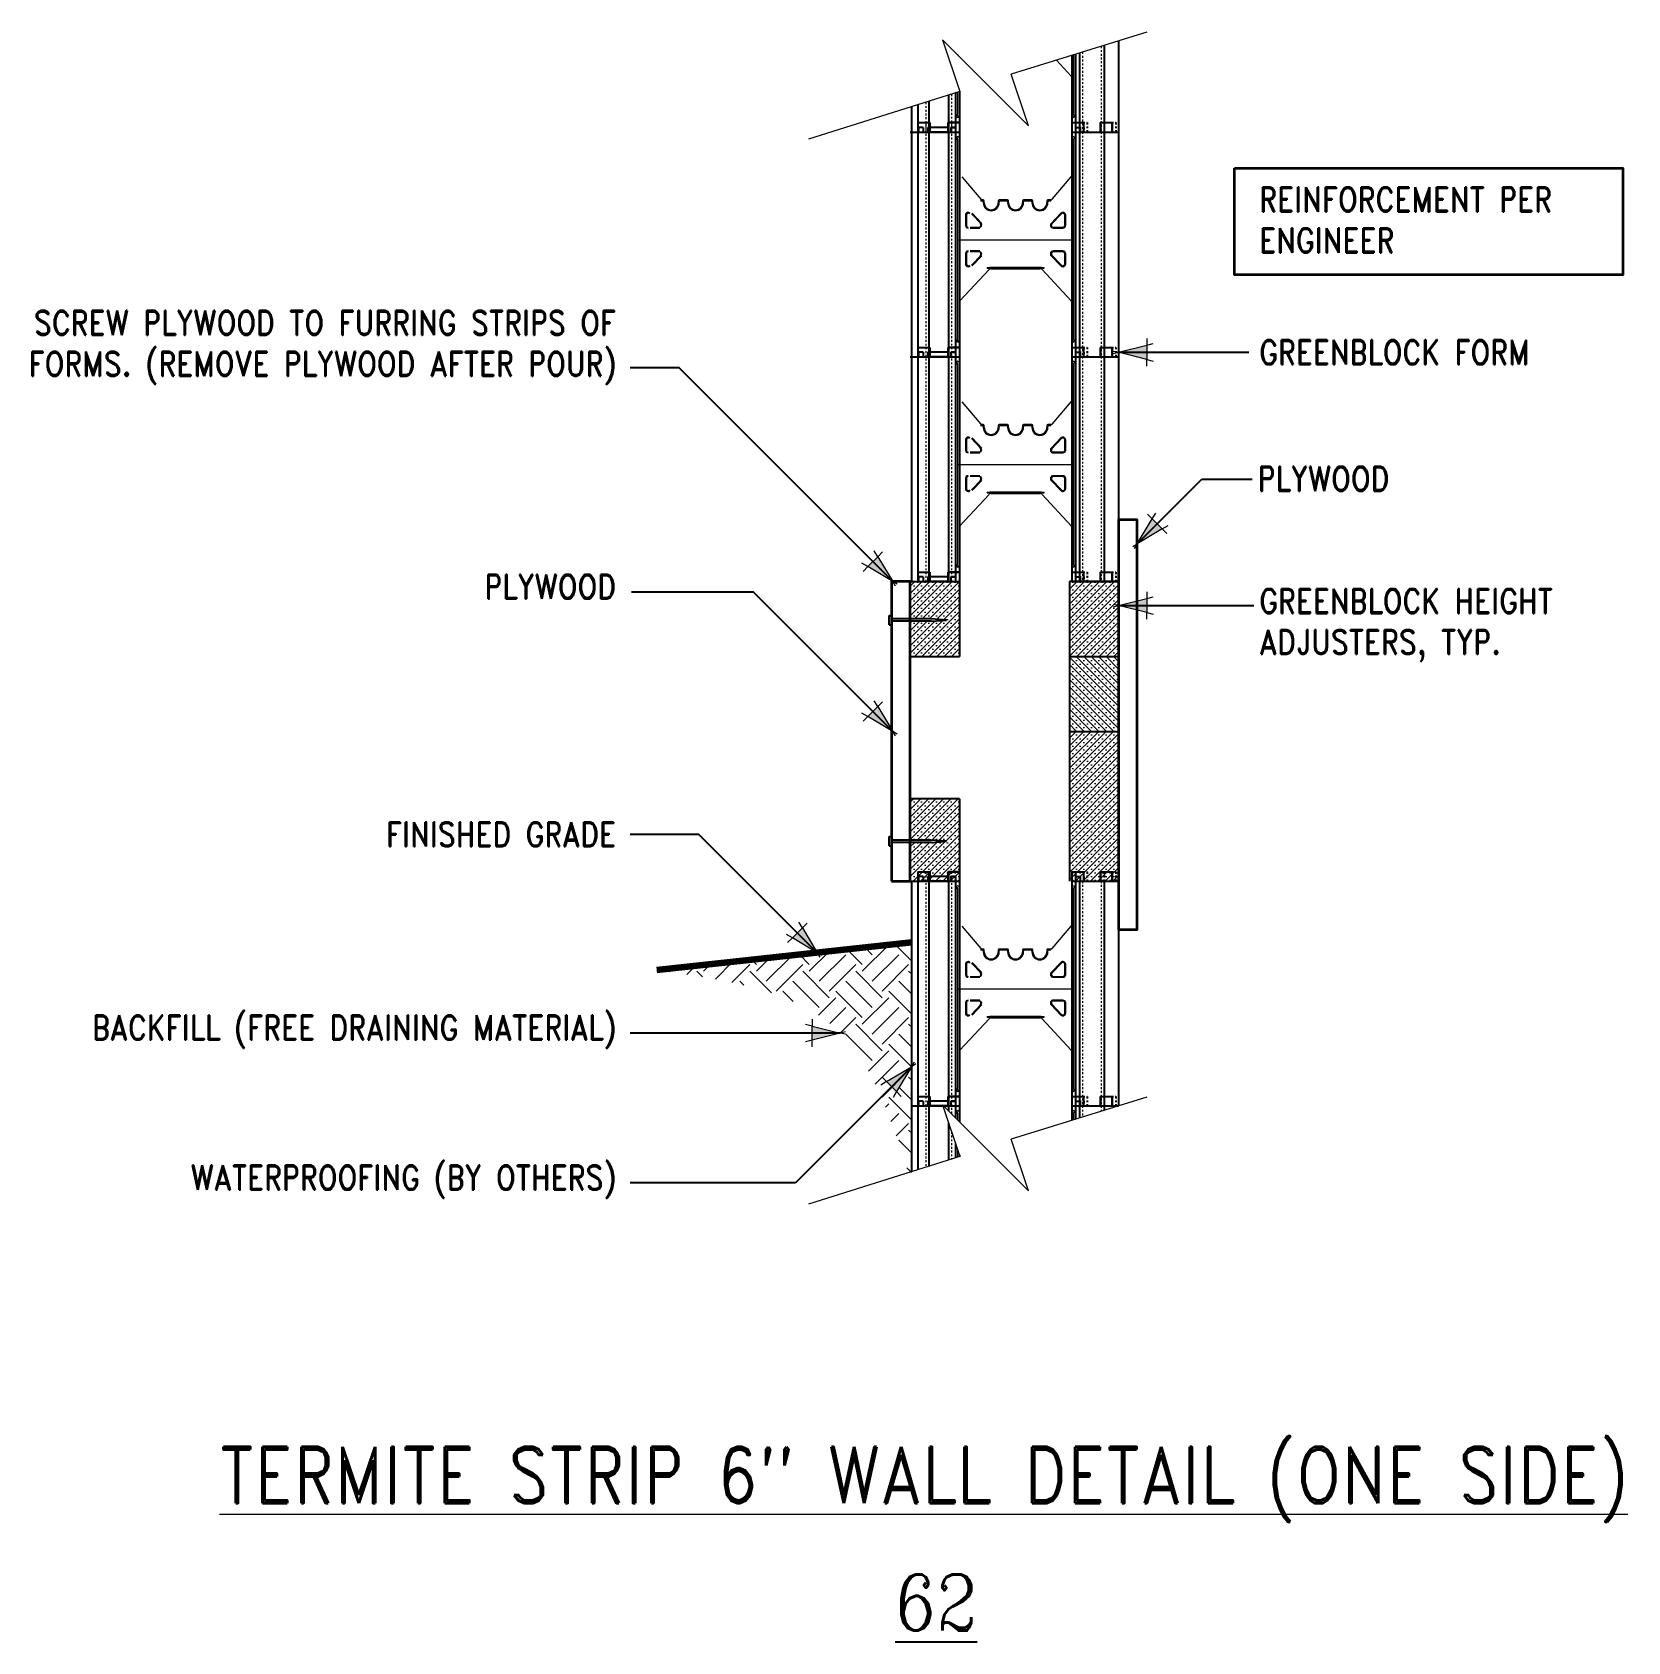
# Model space of a CAD drawing. Header units: inches. Extents: x -142.1 to -56.9, y 87.9 to 173.9.
import ezdxf

# ---------------------------------------------------------------- set-up
doc = ezdxf.new("R2010")
doc.units = ezdxf.units.IN
doc.header["$MEASUREMENT"] = 0
doc.linetypes.add('DASHED2', pattern=[0.375, 0.25, -0.125])
doc.linetypes.add('HIDDEN', pattern=[0.375, 0.25, -0.125])
doc.layers.get('Defpoints').update_dxf_attribs({"color": 252})
for name, color, linetype, lineweight in [('A1 fine', 251, 'Continuous', 5), ('A2 Hatch', 8, 'Continuous', 9), ('A4 medium', 7, 'Continuous', 35), ('DETAILS', 7, 'Continuous', 13), ('DIM', 3, 'Continuous', 13), ('GRADE', 5, 'Continuous', 100)]:
    doc.layers.add(name, color=color, linetype=linetype, lineweight=lineweight)
doc.styles.add('ARCTEXT', font='arctext.shx', dxfattribs={"width": 0.85})
doc.styles.add('RomanC', font='romanc.shx', dxfattribs={"width": 0.85, "height": 5})
doc.styles.add('ROMAND', font='romand.shx', dxfattribs={"width": 0.85})
doc.dimstyles.new('ARCTEXT 1-1', dxfattribs={"dimscale": 0, "dimtxt": 1, "dimasz": 1, "dimexe": 0.1875, "dimexo": 1, "dimgap": 0.5, "dimtad": 1, "dimdec": 4, "dimzin": 3, "dimdsep": 46, "dimlunit": 4, "dimtxsty": 'ARCTEXT', "dimblk": 'ARCHTICK', "dimcen": 1, "dimclrd": 256, "dimclre": 256, "dimclrt": 256, "dimadec": 0, "dimazin": 0, "dimtfac": 1, "dimtdec": 4, "dimtofl": 0, "dimtmove": 2, "dimatfit": 3, "dimldrblk": 'arrow', "dimfxl": 1, "dimtolj": 1, "dimtzin": 0, "dimarcsym": 0})
pattern_1 = [(45, (-5533.92306, 1621.75075), (-0.198873782, 0.198873782), []), (45, (-5533.72418, 1621.75075), (-0.198873782, 0.198873782), [0, -0.28125])]

msp = doc.modelspace()

# ---------------------------------------------------------------- texts
at = {"layer": 'Defpoints', "insert": (-93.862, 91.545), "char_height": 3, "width": 90.08, "attachment_point": 2, "style": 'RomanC'}
msp.add_mtext('{\\L62\\P}\\P            ', dxfattribs=at)
at = {"layer": 'DIM', "color": 3, "style": 'ROMAND'}
for s, insert, char_height, width, attachment_point in [('REINFORCEMENT PER ENGINEER', (-76.616, 165.612), 1.3125, 22.17809, 1), ('SCREW PLYWOOD TO FURRING STRIPS OF FORMS. (REMOVE PLYWOOD AFTER POUR) ', (-110.955, 159.02), 1.3125, 36.40043, 3), ('GREENBLOCK FORM ', (-76.616, 157.449), 1.3125, 22.17809, 1), ('PLYWOOD ', (-69.666, 150.699), 1.3125, 36.40043, 3), ('PLYWOOD ', (-110.955, 144.936), 1.3125, 36.40043, 3), ('GREENBLOCK HEIGHT ADJUSTERS, TYP. ', (-76.616, 144.168), 1.3125, 22.17809, 1), ('FINISHED GRADE ', (-110.955, 131.713), 1.3125, 36.40043, 3), ('BACKFILL (FREE DRAINING MATERIAL) ', (-110.955, 121.394), 1.3125, 36.40043, 3), ('WATERPROOFING (BY OTHERS) ', (-110.955, 113.388), 1.3125, 36.40043, 3), ('{\\LTERMITE STRIP 6" WALL DETAIL (ONE SIDE)}\\P\\P             ', (-56.937, 98.351), 3, 97.79267, 3)]:
    msp.add_mtext(s, dxfattribs=dict(at, insert=insert, char_height=char_height, width=width, attachment_point=attachment_point))

# ---------------------------------------------------------------- blocks, each defined once
blk = doc.blocks.new('_ArchTick')
at = {"color": 0, "linetype": 'ByBlock', "const_width": 0.15}
blk.add_lwpolyline([(-0.5, -0.5), (0.5, 0.5)], dxfattribs=at)
blk = doc.blocks.new('arrow')
at = {"layer": 'DIM'}
blk.add_hatch(color=253, dxfattribs=at).paths.add_polyline_path([(-2, 0.5), (-2, -0.5), (0, 0)])
at = {"layer": 'DIM', "lineweight": 9}
for points in [[(-2, 0.98), (-2, 0.5), (-2.47, 0.62)], [(0.37, 0.09), (0, 0)], [(0.37, -0.09), (0, 0)], [(-2, -0.98), (-2, -0.5), (-2.47, -0.62)]]:
    blk.add_lwpolyline(points, dxfattribs=at)
at = {"layer": 'DIM', "lineweight": 15}
blk.add_lwpolyline([(0, 0), (-2, -0.5), (-2, 0.5), (0, 0)], dxfattribs=at)

# ---------------------------------------------------------------- hatches: boundary and pattern name
at = {"layer": 'A1 fine', "ltscale": 0.15}
h = msp.add_hatch(dxfattribs=at)
h.set_pattern_fill('EARTH', color=256, scale=8, angle=45, style=0)
h.set_pattern_definition([(45, (-5532.9856, 1621.7507), (2e-16, 2.8284271), [2, -2]), (45, (-5533.516, 1622.281), (2e-16, 2.8284271), [2, -2]), (45, (-5534.0463, 1622.8114), (2e-16, 2.8284271), [2, -2]), (135, (-5534.0463, 1623.165), (-2.8284271, 4e-16), [2, -2]), (135, (-5533.516, 1623.6953), (-2.8284271, 4e-16), [2, -2]), (135, (-5532.9856, 1624.2256), (-2.8284271, 4e-16), [2, -2])])
edge = h.paths.add_edge_path()
edge.add_line((-95.186, 125.276), (-108.779, 123.812))
edge.add_spline(control_points=[(-108.779, 123.812), (-105.202, 123.304), (-98.262, 122.32), (-96.19, 115.665), (-95.186, 112.44)], knot_values=[0, 0, 0, 0, 9.909898, 19.232064, 19.232064, 19.232064, 19.232064], degree=3, periodic=0)
edge.add_line((-95.186, 112.44), (-95.186, 125.276))
at = {"layer": 'A2 Hatch', "ltscale": 0.15}
h = msp.add_hatch(dxfattribs=at)
h.set_pattern_fill('SACNCR', color=256, scale=3, style=0)
h.set_pattern_definition([(45, (-5533.04806, 1621.75073), (-0.198873782, 0.198873782), []), (45, (-5532.84918, 1621.75073), (-0.198873782, 0.198873782), [0, -0.28125])])
h.paths.add_polyline_path([(-94.126, 142.429), (-95.249, 142.429), (-95.249, 140.553), (-92.624, 140.553), (-92.624, 144.553), (-95.249, 144.553), (-95.249, 142.554), (-94.126, 142.554), (-93.319, 142.491)])
h.paths.add_polyline_path([(-95.249, 130.753), (-94.126, 130.753), (-93.319, 130.69), (-94.126, 130.628), (-95.249, 130.628), (-95.249, 128.553), (-93.074, 128.553), (-92.624, 128.553), (-92.624, 132.953), (-95.249, 132.953)])
h = msp.add_hatch(dxfattribs=at)
h.set_pattern_fill('SACNCR', color=256, scale=3, style=0)
h.set_pattern_definition(pattern_1)
h.paths.add_polyline_path([(-86.749, 140.553), (-84.124, 140.553), (-84.124, 144.553), (-86.749, 144.553)])
h = msp.add_hatch(dxfattribs=at)
h.set_pattern_fill('SACNCR', color=256, scale=3, angle=90, style=0)
h.set_pattern_definition([(135, (-5533.92306, 1621.75075), (-0.198873782, -0.198873782), []), (135, (-5533.92306, 1621.94962), (-0.198873782, -0.198873782), [0, -0.28125])])
h.paths.add_polyline_path([(-86.749, 136.553), (-84.124, 136.553), (-84.124, 140.553), (-86.749, 140.553)])
h = msp.add_hatch(dxfattribs=at)
h.set_pattern_fill('SACNCR', color=256, scale=3, style=0)
h.set_pattern_definition(pattern_1)
h.paths.add_polyline_path([(-84.124, 136.553), (-86.749, 136.553), (-86.749, 128.553), (-84.124, 128.553)])

# ---------------------------------------------------------------- linework, layer by layer
at = {"color": 1}
for p, q in [((-86.209, 172.769), (-86.209, 168.553)), ((-84.889, 173.178), (-84.889, 168.553)), ((-84.124, 173.415), (-84.124, 168.553)), ((-86.624, 172.641), (-86.624, 168.553)), ((-86.424, 172.703), (-86.424, 168.553)), ((-94.261, 170.189), (-94.261, 168.553)), ((-93.199, 170.522), (-93.199, 168.553)), ((-92.824, 170.639), (-92.824, 168.553)), ((-92.624, 170.702), (-92.624, 168.553)), ((-95.186, 169.9), (-95.186, 168.553)), ((-94.836, 170.009), (-94.836, 168.553)), ((-95.249, 168.553), (-92.624, 168.553)), ((-95.249, 168.553), (-93.074, 168.553)), ((-95.249, 168.553), (-92.624, 168.553)), ((-95.249, 168.553), (-93.074, 168.553)), ((-95.249, 168.553), (-92.624, 168.553)), ((-95.249, 168.553), (-93.074, 168.553)), ((-95.186, 168.553), (-92.624, 168.553)), ((-95.186, 168.553), (-93.074, 168.553)), ((-95.186, 168.553), (-95.186, 156.553)), ((-95.186, 168.553), (-93.074, 168.553)), ((-95.186, 168.553), (-92.624, 168.553)), ((-95.186, 168.553), (-93.074, 168.553)), ((-95.186, 168.553), (-92.624, 168.553)), ((-95.186, 168.553), (-92.624, 168.553)), ((-95.186, 168.553), (-92.624, 168.553)), ((-95.186, 168.553), (-93.074, 168.553)), ((-95.186, 168.553), (-93.074, 168.553)), ((-95.186, 168.553), (-92.624, 168.553)), ((-95.186, 168.553), (-92.624, 168.553)), ((-95.186, 168.553), (-92.624, 168.553)), ((-95.186, 168.553), (-93.074, 168.553)), ((-95.186, 168.553), (-93.074, 168.553)), ((-95.186, 168.553), (-92.624, 168.553)), ((-95.186, 168.553), (-92.624, 168.553)), ((-95.186, 168.553), (-93.074, 168.553)), ((-95.186, 168.553), (-93.074, 168.553)), ((-95.186, 168.553), (-92.624, 168.553)), ((-95.186, 168.553), (-93.074, 168.553)), ((-95.186, 168.553), (-93.074, 168.553)), ((-95.186, 168.553), (-92.624, 168.553)), ((-95.186, 168.553), (-92.624, 168.553)), ((-94.836, 169.053), (-94.211, 169.053)), ((-94.836, 169.053), (-94.836, 156.553)), ((-94.836, 169.053), (-94.211, 169.053)), ((-94.836, 169.053), (-94.211, 169.053)), ((-94.836, 169.053), (-94.211, 169.053)), ((-94.836, 169.053), (-94.211, 169.053)), ((-94.836, 169.053), (-94.211, 169.053)), ((-94.836, 169.053), (-94.211, 169.053)), ((-94.836, 169.053), (-94.211, 169.053)), ((-94.836, 169.053), (-94.211, 169.053)), ((-94.836, 169.053), (-94.211, 169.053)), ((-94.811, 168.803), (-94.811, 168.553)), ((-94.561, 168.803), (-94.811, 168.803)), ((-94.811, 168.803), (-94.811, 168.553)), ((-94.561, 168.803), (-94.811, 168.803)), ((-94.811, 168.803), (-94.811, 168.553)), ((-94.561, 168.803), (-94.811, 168.803)), ((-94.561, 168.803), (-94.561, 168.553)), ((-94.561, 168.803), (-94.561, 168.553)), ((-94.561, 168.803), (-94.561, 168.553)), ((-93.199, 168.553), (-94.324, 168.553)), ((-93.199, 168.553), (-94.324, 168.553)), ((-93.199, 168.553), (-94.324, 168.553)), ((-93.249, 168.803), (-94.311, 168.803)), ((-94.311, 168.803), (-94.311, 168.553)), ((-93.249, 168.803), (-94.311, 168.803)), ((-94.311, 168.803), (-94.311, 168.553)), ((-93.249, 168.803), (-94.311, 168.803)), ((-94.311, 168.803), (-94.311, 168.553)), ((-94.261, 169.053), (-94.261, 156.553)), ((-93.199, 168.553), (-94.261, 168.553)), ((-93.199, 168.553), (-94.261, 168.553)), ((-93.199, 168.553), (-94.261, 168.553)), ((-93.199, 168.553), (-94.261, 168.553)), ((-93.199, 168.553), (-94.261, 168.553)), ((-93.199, 168.553), (-94.261, 168.553)), ((-93.199, 168.553), (-94.261, 168.553)), ((-93.199, 168.553), (-94.261, 168.553)), ((-93.199, 168.553), (-94.261, 168.553)), ((-93.199, 168.553), (-94.261, 168.553)), ((-93.199, 168.553), (-94.261, 168.553)), ((-94.211, 169.053), (-94.211, 168.553)), ((-94.211, 169.053), (-94.211, 168.553)), ((-94.211, 169.053), (-94.211, 168.553)), ((-94.211, 169.053), (-94.211, 168.553)), ((-94.211, 169.053), (-94.211, 168.553)), ((-94.211, 169.053), (-94.211, 168.553)), ((-94.211, 169.053), (-94.211, 168.553)), ((-94.211, 169.053), (-94.211, 168.553)), ((-94.211, 169.053), (-94.211, 168.553)), ((-94.211, 169.053), (-94.211, 168.553)), ((-93.249, 169.053), (-93.249, 168.553)), ((-93.249, 169.053), (-92.624, 169.053)), ((-93.249, 169.053), (-93.249, 168.553)), ((-93.249, 169.053), (-92.624, 169.053)), ((-93.249, 169.053), (-93.249, 168.553)), ((-93.249, 169.053), (-92.624, 169.053)), ((-93.249, 169.053), (-93.249, 168.553)), ((-93.249, 169.053), (-92.624, 169.053)), ((-93.249, 169.053), (-93.249, 168.553)), ((-92.624, 169.053), (-93.249, 169.053)), ((-93.249, 169.053), (-93.249, 168.553)), ((-93.249, 169.053), (-92.624, 169.053)), ((-93.249, 169.053), (-93.249, 168.553)), ((-93.249, 169.053), (-92.624, 169.053)), ((-93.249, 169.053), (-93.249, 168.553)), ((-93.249, 169.053), (-92.624, 169.053)), ((-93.249, 169.053), (-93.249, 168.553)), ((-93.249, 169.053), (-92.624, 169.053)), ((-93.249, 169.053), (-93.249, 168.553)), ((-93.249, 169.053), (-92.624, 169.053)), ((-93.249, 169.053), (-93.249, 168.553)), ((-92.624, 169.053), (-93.249, 169.053)), ((-93.249, 169.053), (-93.249, 168.553)), ((-93.249, 169.053), (-92.624, 169.053)), ((-93.249, 169.053), (-93.249, 168.553)), ((-92.624, 169.053), (-93.249, 169.053)), ((-93.199, 169.053), (-93.199, 156.553)), ((-93.074, 168.803), (-93.074, 168.553)), ((-93.074, 168.803), (-92.824, 168.803)), ((-93.074, 168.803), (-93.074, 168.553)), ((-93.074, 168.803), (-92.824, 168.803)), ((-93.074, 168.803), (-93.074, 168.553)), ((-93.074, 168.803), (-92.824, 168.803)), ((-93.074, 168.803), (-93.074, 168.553)), ((-93.074, 168.803), (-92.824, 168.803)), ((-93.074, 168.803), (-93.074, 168.553)), ((-92.824, 168.803), (-93.074, 168.803)), ((-93.074, 168.803), (-93.074, 168.553)), ((-93.074, 168.803), (-92.824, 168.803)), ((-93.074, 168.803), (-93.074, 168.553)), ((-93.074, 168.803), (-92.824, 168.803)), ((-93.074, 168.803), (-93.074, 168.553)), ((-93.074, 168.803), (-92.824, 168.803)), ((-93.074, 168.803), (-93.074, 168.553)), ((-93.074, 168.803), (-92.824, 168.803)), ((-93.074, 168.803), (-93.074, 168.553)), ((-93.074, 168.803), (-92.824, 168.803)), ((-93.074, 168.803), (-93.074, 168.553)), ((-92.824, 168.803), (-93.074, 168.803)), ((-93.074, 168.803), (-93.074, 168.553)), ((-93.074, 168.803), (-92.824, 168.803)), ((-93.074, 168.803), (-93.074, 168.553)), ((-92.824, 168.803), (-93.074, 168.803)), ((-92.824, 168.803), (-92.824, 156.553)), ((-92.824, 168.803), (-92.824, 168.553)), ((-92.824, 168.803), (-92.824, 168.553)), ((-92.824, 168.803), (-92.824, 168.553)), ((-92.824, 168.553), (-92.624, 168.553)), ((-92.824, 168.553), (-92.624, 168.553)), ((-92.824, 168.553), (-92.624, 168.553)), ((-92.824, 168.553), (-92.624, 168.553)), ((-92.824, 168.553), (-92.624, 168.553)), ((-92.824, 168.553), (-92.624, 168.553)), ((-92.824, 168.553), (-92.624, 168.553)), ((-92.824, 168.553), (-92.624, 168.553)), ((-92.824, 168.553), (-92.624, 168.553)), ((-92.824, 168.553), (-92.624, 168.553)), ((-92.824, 168.553), (-92.624, 168.553)), ((-92.824, 168.553), (-92.624, 168.553)), ((-92.824, 168.553), (-92.624, 168.553)), ((-92.824, 168.553), (-92.624, 168.553)), ((-92.624, 169.053), (-92.624, 156.553)), ((-92.624, 169.053), (-92.624, 168.553)), ((-92.624, 169.053), (-92.624, 168.553)), ((-92.624, 169.053), (-92.624, 168.553)), ((-92.624, 169.053), (-92.624, 168.553)), ((-92.624, 169.053), (-92.624, 168.553)), ((-92.624, 169.053), (-92.624, 168.553)), ((-92.624, 169.053), (-92.624, 168.553)), ((-92.624, 169.053), (-92.624, 168.553)), ((-92.624, 169.053), (-92.624, 168.553)), ((-92.624, 169.053), (-92.624, 168.553)), ((-92.624, 169.053), (-92.624, 168.553)), ((-92.624, 169.053), (-92.624, 168.553)), ((-86.624, 169.053), (-86.624, 156.553)), ((-86.624, 169.053), (-85.999, 169.053)), ((-86.624, 169.053), (-86.624, 168.553)), ((-86.624, 169.053), (-86.003, 169.053)), ((-86.624, 168.553), (-86.424, 168.553)), ((-86.624, 168.553), (-84.124, 168.553)), ((-86.624, 168.553), (-84.328, 168.553)), ((-86.624, 168.553), (-86.428, 168.553)), ((-86.624, 168.553), (-84.328, 168.553)), ((-86.624, 168.553), (-84.124, 168.553)), ((-86.428, 168.803), (-86.178, 168.803)), ((-86.424, 169.053), (-86.424, 168.553)), ((-86.424, 168.803), (-86.424, 156.553)), ((-86.424, 168.803), (-86.174, 168.803)), ((-86.413, 168.553), (-84.328, 168.553)), ((-86.209, 168.553), (-84.124, 168.553)), ((-86.209, 168.553), (-86.209, 156.553)), ((-86.178, 168.803), (-86.178, 168.553)), ((-86.174, 168.803), (-86.174, 168.553)), ((-86.003, 169.053), (-86.003, 168.553)), ((-85.999, 169.053), (-85.999, 168.553)), ((-85.103, 169.053), (-85.103, 168.553)), ((-85.103, 169.053), (-84.478, 169.053)), ((-85.099, 169.053), (-85.099, 168.553)), ((-85.099, 169.053), (-84.474, 169.053)), ((-84.889, 168.553), (-84.889, 156.553)), ((-84.478, 169.053), (-84.478, 168.553)), ((-84.474, 169.053), (-84.474, 168.553)), ((-84.474, 169.053), (-84.474, 168.553)), ((-84.474, 169.053), (-84.474, 168.553)), ((-84.324, 168.553), (-84.124, 168.553)), ((-84.324, 168.553), (-84.124, 168.553)), ((-84.324, 168.553), (-84.124, 168.553)), ((-84.124, 168.553), (-84.124, 156.553)), ((-95.249, 156.553), (-92.624, 156.553)), ((-95.249, 156.553), (-93.074, 156.553)), ((-95.249, 156.553), (-92.624, 156.553)), ((-95.249, 156.553), (-93.074, 156.553)), ((-95.249, 156.553), (-92.624, 156.553)), ((-95.249, 156.553), (-93.074, 156.553)), ((-95.186, 156.553), (-92.624, 156.553)), ((-95.186, 156.553), (-93.074, 156.553)), ((-95.186, 156.553), (-95.186, 144.553)), ((-95.186, 156.553), (-93.074, 156.553)), ((-95.186, 156.553), (-92.624, 156.553)), ((-95.186, 156.553), (-93.074, 156.553)), ((-95.186, 156.553), (-92.624, 156.553)), ((-95.186, 156.553), (-92.624, 156.553)), ((-95.186, 156.553), (-92.624, 156.553)), ((-95.186, 156.553), (-93.074, 156.553)), ((-95.186, 156.553), (-93.074, 156.553)), ((-95.186, 156.553), (-92.624, 156.553)), ((-95.186, 156.553), (-92.624, 156.553)), ((-95.186, 156.553), (-92.624, 156.553)), ((-95.186, 156.553), (-93.074, 156.553)), ((-95.186, 156.553), (-93.074, 156.553)), ((-95.186, 156.553), (-92.624, 156.553)), ((-95.186, 156.553), (-92.624, 156.553)), ((-95.186, 156.553), (-93.074, 156.553)), ((-95.186, 156.553), (-93.074, 156.553)), ((-95.186, 156.553), (-92.624, 156.553)), ((-95.186, 156.553), (-93.074, 156.553)), ((-95.186, 156.553), (-93.074, 156.553)), ((-95.186, 156.553), (-92.624, 156.553)), ((-95.186, 156.553), (-92.624, 156.553)), ((-94.836, 157.053), (-94.211, 157.053)), ((-94.836, 157.053), (-94.836, 144.553)), ((-94.836, 157.053), (-94.211, 157.053)), ((-94.836, 157.053), (-94.211, 157.053)), ((-94.836, 157.053), (-94.211, 157.053)), ((-94.836, 157.053), (-94.211, 157.053)), ((-94.836, 157.053), (-94.211, 157.053)), ((-94.836, 157.053), (-94.211, 157.053)), ((-94.836, 157.053), (-94.211, 157.053)), ((-94.836, 157.053), (-94.211, 157.053)), ((-94.836, 157.053), (-94.211, 157.053)), ((-94.811, 156.803), (-94.811, 156.553)), ((-94.561, 156.803), (-94.811, 156.803)), ((-94.811, 156.803), (-94.811, 156.553)), ((-94.561, 156.803), (-94.811, 156.803)), ((-94.811, 156.803), (-94.811, 156.553)), ((-94.561, 156.803), (-94.811, 156.803)), ((-94.561, 156.803), (-94.561, 156.553)), ((-94.561, 156.803), (-94.561, 156.553)), ((-94.561, 156.803), (-94.561, 156.553)), ((-93.199, 156.553), (-94.324, 156.553)), ((-93.199, 156.553), (-94.324, 156.553)), ((-93.199, 156.553), (-94.324, 156.553)), ((-93.249, 156.803), (-94.311, 156.803)), ((-94.311, 156.803), (-94.311, 156.553)), ((-93.249, 156.803), (-94.311, 156.803)), ((-94.311, 156.803), (-94.311, 156.553)), ((-93.249, 156.803), (-94.311, 156.803)), ((-94.311, 156.803), (-94.311, 156.553)), ((-94.261, 157.053), (-94.261, 144.553)), ((-93.199, 156.553), (-94.261, 156.553)), ((-93.199, 156.553), (-94.261, 156.553)), ((-93.199, 156.553), (-94.261, 156.553)), ((-93.199, 156.553), (-94.261, 156.553)), ((-93.199, 156.553), (-94.261, 156.553)), ((-93.199, 156.553), (-94.261, 156.553)), ((-93.199, 156.553), (-94.261, 156.553)), ((-93.199, 156.553), (-94.261, 156.553)), ((-93.199, 156.553), (-94.261, 156.553)), ((-93.199, 156.553), (-94.261, 156.553)), ((-93.199, 156.553), (-94.261, 156.553)), ((-94.211, 157.053), (-94.211, 156.553)), ((-94.211, 157.053), (-94.211, 156.553)), ((-94.211, 157.053), (-94.211, 156.553)), ((-94.211, 157.053), (-94.211, 156.553)), ((-94.211, 157.053), (-94.211, 156.553)), ((-94.211, 157.053), (-94.211, 156.553)), ((-94.211, 157.053), (-94.211, 156.553)), ((-94.211, 157.053), (-94.211, 156.553)), ((-94.211, 157.053), (-94.211, 156.553)), ((-94.211, 157.053), (-94.211, 156.553)), ((-93.249, 157.053), (-93.249, 156.553)), ((-93.249, 157.053), (-92.624, 157.053)), ((-93.249, 157.053), (-93.249, 156.553)), ((-93.249, 157.053), (-92.624, 157.053)), ((-93.249, 157.053), (-93.249, 156.553)), ((-93.249, 157.053), (-92.624, 157.053)), ((-93.249, 157.053), (-93.249, 156.553)), ((-93.249, 157.053), (-92.624, 157.053)), ((-93.249, 157.053), (-93.249, 156.553)), ((-92.624, 157.053), (-93.249, 157.053)), ((-93.249, 157.053), (-93.249, 156.553)), ((-93.249, 157.053), (-92.624, 157.053)), ((-93.249, 157.053), (-93.249, 156.553)), ((-93.249, 157.053), (-92.624, 157.053)), ((-93.249, 157.053), (-93.249, 156.553)), ((-93.249, 157.053), (-92.624, 157.053)), ((-93.249, 157.053), (-93.249, 156.553)), ((-93.249, 157.053), (-92.624, 157.053)), ((-93.249, 157.053), (-93.249, 156.553)), ((-93.249, 157.053), (-92.624, 157.053)), ((-93.249, 157.053), (-93.249, 156.553)), ((-92.624, 157.053), (-93.249, 157.053)), ((-93.249, 157.053), (-93.249, 156.553)), ((-93.249, 157.053), (-92.624, 157.053)), ((-93.249, 157.053), (-93.249, 156.553)), ((-92.624, 157.053), (-93.249, 157.053)), ((-93.199, 157.053), (-93.199, 144.553)), ((-93.074, 156.803), (-93.074, 156.553)), ((-93.074, 156.803), (-92.824, 156.803)), ((-93.074, 156.803), (-93.074, 156.553)), ((-93.074, 156.803), (-92.824, 156.803)), ((-93.074, 156.803), (-93.074, 156.553)), ((-93.074, 156.803), (-92.824, 156.803)), ((-93.074, 156.803), (-93.074, 156.553)), ((-93.074, 156.803), (-92.824, 156.803)), ((-93.074, 156.803), (-93.074, 156.553)), ((-92.824, 156.803), (-93.074, 156.803)), ((-93.074, 156.803), (-93.074, 156.553)), ((-93.074, 156.803), (-92.824, 156.803)), ((-93.074, 156.803), (-93.074, 156.553)), ((-93.074, 156.803), (-92.824, 156.803)), ((-93.074, 156.803), (-93.074, 156.553)), ((-93.074, 156.803), (-92.824, 156.803)), ((-93.074, 156.803), (-93.074, 156.553)), ((-93.074, 156.803), (-92.824, 156.803)), ((-93.074, 156.803), (-93.074, 156.553)), ((-93.074, 156.803), (-92.824, 156.803)), ((-93.074, 156.803), (-93.074, 156.553)), ((-92.824, 156.803), (-93.074, 156.803)), ((-93.074, 156.803), (-93.074, 156.553)), ((-93.074, 156.803), (-92.824, 156.803)), ((-93.074, 156.803), (-93.074, 156.553)), ((-92.824, 156.803), (-93.074, 156.803)), ((-92.824, 156.803), (-92.824, 144.553)), ((-92.824, 156.803), (-92.824, 156.553)), ((-92.824, 156.803), (-92.824, 156.553)), ((-92.824, 156.803), (-92.824, 156.553)), ((-92.824, 156.553), (-92.624, 156.553)), ((-92.824, 156.553), (-92.624, 156.553)), ((-92.824, 156.553), (-92.624, 156.553)), ((-92.824, 156.553), (-92.624, 156.553)), ((-92.824, 156.553), (-92.624, 156.553)), ((-92.824, 156.553), (-92.624, 156.553)), ((-92.824, 156.553), (-92.624, 156.553)), ((-92.824, 156.553), (-92.624, 156.553)), ((-92.824, 156.553), (-92.624, 156.553)), ((-92.824, 156.553), (-92.624, 156.553)), ((-92.824, 156.553), (-92.624, 156.553)), ((-92.824, 156.553), (-92.624, 156.553)), ((-92.824, 156.553), (-92.624, 156.553)), ((-92.824, 156.553), (-92.624, 156.553)), ((-92.624, 157.053), (-92.624, 144.553)), ((-92.624, 157.053), (-92.624, 156.553)), ((-92.624, 157.053), (-92.624, 156.553)), ((-92.624, 157.053), (-92.624, 156.553)), ((-92.624, 157.053), (-92.624, 156.553)), ((-92.624, 157.053), (-92.624, 156.553)), ((-92.624, 157.053), (-92.624, 156.553)), ((-92.624, 157.053), (-92.624, 156.553)), ((-92.624, 157.053), (-92.624, 156.553)), ((-92.624, 157.053), (-92.624, 156.553)), ((-92.624, 157.053), (-92.624, 156.553)), ((-92.624, 157.053), (-92.624, 156.553)), ((-92.624, 157.053), (-92.624, 156.553)), ((-86.624, 157.053), (-86.624, 144.553)), ((-86.624, 157.053), (-85.999, 157.053)), ((-86.624, 157.053), (-86.624, 156.553)), ((-86.624, 157.053), (-86.003, 157.053)), ((-86.624, 156.553), (-86.424, 156.553)), ((-86.624, 156.553), (-84.124, 156.553)), ((-86.624, 156.553), (-84.328, 156.553)), ((-86.624, 156.553), (-86.428, 156.553)), ((-86.624, 156.553), (-84.328, 156.553)), ((-86.624, 156.553), (-84.124, 156.553)), ((-86.428, 156.803), (-86.178, 156.803)), ((-86.424, 157.053), (-86.424, 156.553)), ((-86.424, 156.803), (-86.424, 144.553)), ((-86.424, 156.803), (-86.174, 156.803)), ((-86.413, 156.553), (-84.328, 156.553)), ((-86.209, 156.553), (-84.124, 156.553)), ((-86.209, 156.553), (-86.209, 144.553)), ((-86.178, 156.803), (-86.178, 156.553)), ((-86.174, 156.803), (-86.174, 156.553)), ((-86.003, 157.053), (-86.003, 156.553)), ((-85.999, 157.053), (-85.999, 156.553)), ((-85.103, 157.053), (-85.103, 156.553)), ((-85.103, 157.053), (-84.478, 157.053)), ((-85.099, 157.053), (-85.099, 156.553)), ((-85.099, 157.053), (-84.474, 157.053)), ((-84.889, 156.553), (-84.889, 144.553)), ((-84.478, 157.053), (-84.478, 156.553)), ((-84.474, 157.053), (-84.474, 156.553)), ((-84.474, 157.053), (-84.474, 156.553)), ((-84.474, 157.053), (-84.474, 156.553)), ((-84.324, 156.553), (-84.124, 156.553)), ((-84.324, 156.553), (-84.124, 156.553)), ((-84.324, 156.553), (-84.124, 156.553)), ((-84.124, 156.553), (-84.124, 144.553)), ((-95.249, 144.553), (-92.624, 144.553)), ((-95.249, 144.553), (-93.074, 144.553)), ((-95.249, 144.553), (-92.624, 144.553)), ((-95.249, 144.553), (-93.074, 144.553)), ((-95.249, 144.553), (-92.624, 144.553)), ((-95.249, 144.553), (-93.074, 144.553)), ((-95.186, 144.553), (-93.074, 144.553)), ((-95.186, 144.553), (-92.624, 144.553)), ((-95.186, 144.553), (-92.624, 144.553)), ((-95.186, 144.553), (-92.624, 144.553)), ((-95.186, 144.553), (-93.074, 144.553)), ((-95.186, 144.553), (-93.074, 144.553)), ((-95.186, 144.553), (-92.624, 144.553)), ((-95.186, 144.553), (-92.624, 144.553)), ((-95.186, 144.553), (-92.624, 144.553)), ((-95.186, 144.553), (-93.074, 144.553)), ((-95.186, 144.553), (-93.074, 144.553)), ((-95.186, 144.553), (-92.624, 144.553)), ((-95.186, 144.553), (-92.624, 144.553)), ((-95.186, 144.553), (-93.074, 144.553)), ((-95.186, 144.553), (-93.074, 144.553)), ((-95.186, 144.553), (-92.624, 144.553)), ((-95.186, 144.553), (-93.074, 144.553)), ((-95.186, 144.553), (-93.074, 144.553)), ((-95.186, 144.553), (-92.624, 144.553)), ((-95.186, 144.553), (-92.624, 144.553)), ((-94.836, 145.053), (-94.211, 145.053)), ((-94.836, 145.053), (-94.211, 145.053)), ((-94.836, 145.053), (-94.211, 145.053)), ((-94.836, 145.053), (-94.211, 145.053)), ((-94.836, 145.053), (-94.211, 145.053)), ((-94.836, 145.053), (-94.211, 145.053)), ((-94.836, 145.053), (-94.211, 145.053)), ((-94.836, 145.053), (-94.211, 145.053)), ((-94.836, 145.053), (-94.211, 145.053)), ((-94.811, 144.803), (-94.811, 144.553)), ((-94.561, 144.803), (-94.811, 144.803)), ((-94.811, 144.803), (-94.811, 144.553)), ((-94.561, 144.803), (-94.811, 144.803)), ((-94.811, 144.803), (-94.811, 144.553)), ((-94.561, 144.803), (-94.811, 144.803)), ((-94.561, 144.803), (-94.561, 144.553)), ((-94.561, 144.803), (-94.561, 144.553)), ((-94.561, 144.803), (-94.561, 144.553)), ((-93.199, 144.553), (-94.324, 144.553)), ((-93.199, 144.553), (-94.324, 144.553)), ((-93.199, 144.553), (-94.324, 144.553)), ((-93.249, 144.803), (-94.311, 144.803)), ((-94.311, 144.803), (-94.311, 144.553)), ((-93.249, 144.803), (-94.311, 144.803)), ((-94.311, 144.803), (-94.311, 144.553)), ((-93.249, 144.803), (-94.311, 144.803)), ((-94.311, 144.803), (-94.311, 144.553)), ((-93.199, 144.553), (-94.261, 144.553)), ((-93.199, 144.553), (-94.261, 144.553)), ((-93.199, 144.553), (-94.261, 144.553)), ((-93.199, 144.553), (-94.261, 144.553)), ((-93.199, 144.553), (-94.261, 144.553)), ((-93.199, 144.553), (-94.261, 144.553)), ((-93.199, 144.553), (-94.261, 144.553)), ((-93.199, 144.553), (-94.261, 144.553)), ((-93.199, 144.553), (-94.261, 144.553)), ((-94.211, 145.053), (-94.211, 144.553)), ((-94.211, 145.053), (-94.211, 144.553)), ((-94.211, 145.053), (-94.211, 144.553)), ((-94.211, 145.053), (-94.211, 144.553)), ((-94.211, 145.053), (-94.211, 144.553)), ((-94.211, 145.053), (-94.211, 144.553)), ((-94.211, 145.053), (-94.211, 144.553)), ((-94.211, 145.053), (-94.211, 144.553)), ((-94.211, 145.053), (-94.211, 144.553)), ((-93.249, 145.053), (-93.249, 144.553)), ((-93.249, 145.053), (-92.624, 145.053)), ((-93.249, 145.053), (-93.249, 144.553)), ((-93.249, 145.053), (-92.624, 145.053)), ((-93.249, 145.053), (-93.249, 144.553)), ((-93.249, 145.053), (-92.624, 145.053)), ((-93.249, 145.053), (-93.249, 144.553)), ((-92.624, 145.053), (-93.249, 145.053)), ((-93.249, 145.053), (-93.249, 144.553)), ((-93.249, 145.053), (-92.624, 145.053)), ((-93.249, 145.053), (-93.249, 144.553)), ((-93.249, 145.053), (-92.624, 145.053)), ((-93.249, 145.053), (-93.249, 144.553)), ((-93.249, 145.053), (-92.624, 145.053)), ((-93.249, 145.053), (-93.249, 144.553)), ((-93.249, 145.053), (-92.624, 145.053)), ((-93.249, 145.053), (-93.249, 144.553)), ((-93.249, 145.053), (-92.624, 145.053)), ((-93.249, 145.053), (-93.249, 144.553)), ((-92.624, 145.053), (-93.249, 145.053)), ((-93.249, 145.053), (-93.249, 144.553)), ((-93.249, 145.053), (-92.624, 145.053)), ((-93.249, 145.053), (-93.249, 144.553)), ((-92.624, 145.053), (-93.249, 145.053)), ((-93.074, 144.803), (-93.074, 144.553)), ((-93.074, 144.803), (-92.824, 144.803)), ((-93.074, 144.803), (-93.074, 144.553)), ((-93.074, 144.803), (-92.824, 144.803)), ((-93.074, 144.803), (-93.074, 144.553)), ((-93.074, 144.803), (-92.824, 144.803)), ((-93.074, 144.803), (-93.074, 144.553)), ((-92.824, 144.803), (-93.074, 144.803)), ((-93.074, 144.803), (-93.074, 144.553)), ((-93.074, 144.803), (-92.824, 144.803)), ((-93.074, 144.803), (-93.074, 144.553)), ((-93.074, 144.803), (-92.824, 144.803)), ((-93.074, 144.803), (-93.074, 144.553)), ((-93.074, 144.803), (-92.824, 144.803)), ((-93.074, 144.803), (-93.074, 144.553)), ((-93.074, 144.803), (-92.824, 144.803)), ((-93.074, 144.803), (-93.074, 144.553)), ((-93.074, 144.803), (-92.824, 144.803)), ((-93.074, 144.803), (-93.074, 144.553)), ((-92.824, 144.803), (-93.074, 144.803)), ((-93.074, 144.803), (-93.074, 144.553)), ((-93.074, 144.803), (-92.824, 144.803)), ((-93.074, 144.803), (-93.074, 144.553)), ((-92.824, 144.803), (-93.074, 144.803)), ((-92.824, 144.803), (-92.824, 144.553)), ((-92.824, 144.803), (-92.824, 144.553)), ((-92.824, 144.803), (-92.824, 144.553)), ((-92.824, 144.553), (-92.624, 144.553)), ((-92.824, 144.553), (-92.624, 144.553)), ((-92.824, 144.553), (-92.624, 144.553)), ((-92.824, 144.553), (-92.624, 144.553)), ((-92.824, 144.553), (-92.624, 144.553)), ((-92.824, 144.553), (-92.624, 144.553)), ((-92.824, 144.553), (-92.624, 144.553)), ((-92.824, 144.553), (-92.624, 144.553)), ((-92.824, 144.553), (-92.624, 144.553)), ((-92.824, 144.553), (-92.624, 144.553)), ((-92.824, 144.553), (-92.624, 144.553)), ((-92.824, 144.553), (-92.624, 144.553)), ((-92.624, 145.053), (-92.624, 144.553)), ((-92.624, 145.053), (-92.624, 144.553)), ((-92.624, 145.053), (-92.624, 144.553)), ((-92.624, 145.053), (-92.624, 144.553)), ((-92.624, 145.053), (-92.624, 144.553)), ((-92.624, 145.053), (-92.624, 144.553)), ((-92.624, 145.053), (-92.624, 144.553)), ((-92.624, 145.053), (-92.624, 144.553)), ((-92.624, 145.053), (-92.624, 144.553)), ((-92.624, 145.053), (-92.624, 144.553)), ((-92.624, 145.053), (-92.624, 144.553)), ((-86.624, 145.053), (-86.003, 145.053)), ((-86.624, 144.553), (-84.328, 144.553)), ((-86.624, 144.553), (-86.428, 144.553)), ((-86.624, 144.553), (-84.328, 144.553)), ((-86.624, 144.553), (-84.124, 144.553)), ((-86.428, 144.803), (-86.178, 144.803)), ((-86.424, 145.053), (-86.424, 144.553)), ((-86.413, 144.553), (-84.328, 144.553)), ((-86.178, 144.803), (-86.178, 144.553)), ((-86.003, 145.053), (-86.003, 144.553)), ((-85.103, 145.053), (-85.103, 144.553)), ((-85.103, 145.053), (-84.478, 145.053)), ((-84.478, 145.053), (-84.478, 144.553)), ((-84.474, 145.053), (-84.474, 144.553)), ((-84.474, 145.053), (-84.474, 144.553)), ((-84.324, 144.553), (-84.124, 144.553)), ((-84.324, 144.553), (-84.124, 144.553)), ((-84.324, 144.553), (-84.124, 144.553)), ((-94.836, 129.053), (-94.211, 129.053)), ((-94.836, 129.053), (-94.836, 116.553)), ((-94.836, 129.053), (-94.211, 129.053)), ((-94.836, 129.053), (-94.211, 129.053)), ((-94.836, 129.053), (-94.211, 129.053)), ((-94.836, 129.053), (-94.211, 129.053)), ((-94.836, 129.053), (-94.211, 129.053)), ((-94.836, 129.053), (-94.211, 129.053)), ((-94.836, 129.053), (-94.211, 129.053)), ((-94.836, 129.053), (-94.211, 129.053)), ((-94.836, 129.053), (-94.211, 129.053)), ((-94.261, 129.053), (-94.261, 116.553)), ((-94.211, 129.053), (-94.211, 128.553)), ((-94.211, 129.053), (-94.211, 128.553)), ((-94.211, 129.053), (-94.211, 128.553)), ((-94.211, 129.053), (-94.211, 128.553)), ((-94.211, 129.053), (-94.211, 128.553)), ((-94.211, 129.053), (-94.211, 128.553)), ((-94.211, 129.053), (-94.211, 128.553)), ((-94.211, 129.053), (-94.211, 128.553)), ((-94.211, 129.053), (-94.211, 128.553)), ((-94.211, 129.053), (-94.211, 128.553)), ((-93.249, 129.053), (-93.249, 128.553)), ((-93.249, 129.053), (-92.624, 129.053)), ((-93.249, 129.053), (-93.249, 128.553)), ((-93.249, 129.053), (-92.624, 129.053)), ((-93.249, 129.053), (-93.249, 128.553)), ((-93.249, 129.053), (-92.624, 129.053)), ((-93.249, 129.053), (-93.249, 128.553)), ((-93.249, 129.053), (-92.624, 129.053)), ((-93.249, 129.053), (-93.249, 128.553)), ((-92.624, 129.053), (-93.249, 129.053)), ((-93.249, 129.053), (-93.249, 128.553)), ((-93.249, 129.053), (-92.624, 129.053)), ((-93.249, 129.053), (-93.249, 128.553)), ((-93.249, 129.053), (-92.624, 129.053)), ((-93.249, 129.053), (-93.249, 128.553)), ((-93.249, 129.053), (-92.624, 129.053)), ((-93.249, 129.053), (-93.249, 128.553)), ((-93.249, 129.053), (-92.624, 129.053)), ((-93.249, 129.053), (-93.249, 128.553)), ((-93.249, 129.053), (-92.624, 129.053)), ((-93.249, 129.053), (-93.249, 128.553)), ((-92.624, 129.053), (-93.249, 129.053)), ((-93.249, 129.053), (-93.249, 128.553)), ((-93.249, 129.053), (-92.624, 129.053)), ((-93.249, 129.053), (-93.249, 128.553)), ((-92.624, 129.053), (-93.249, 129.053)), ((-93.199, 129.053), (-93.199, 116.553)), ((-92.624, 129.053), (-92.624, 116.553)), ((-92.624, 129.053), (-92.624, 128.553)), ((-92.624, 129.053), (-92.624, 128.553)), ((-92.624, 129.053), (-92.624, 128.553)), ((-92.624, 129.053), (-92.624, 128.553)), ((-92.624, 129.053), (-92.624, 128.553)), ((-92.624, 129.053), (-92.624, 128.553)), ((-92.624, 129.053), (-92.624, 128.553)), ((-92.624, 129.053), (-92.624, 128.553)), ((-92.624, 129.053), (-92.624, 128.553)), ((-92.624, 129.053), (-92.624, 128.553)), ((-92.624, 129.053), (-92.624, 128.553)), ((-92.624, 129.053), (-92.624, 128.553)), ((-86.624, 129.053), (-86.624, 116.553)), ((-86.624, 129.053), (-85.999, 129.053)), ((-86.624, 129.053), (-86.624, 128.553)), ((-86.624, 129.053), (-86.003, 129.053)), ((-86.424, 129.053), (-86.424, 128.553)), ((-86.003, 129.053), (-86.003, 128.553)), ((-85.999, 129.053), (-85.999, 128.553)), ((-85.103, 129.053), (-85.103, 128.553)), ((-85.103, 129.053), (-84.478, 129.053)), ((-85.099, 129.053), (-85.099, 128.553)), ((-85.099, 129.053), (-84.474, 129.053)), ((-84.478, 129.053), (-84.478, 128.553)), ((-84.474, 129.053), (-84.474, 128.553)), ((-84.474, 129.053), (-84.474, 128.553)), ((-84.474, 129.053), (-84.474, 128.553)), ((-95.249, 128.553), (-92.624, 128.553)), ((-95.249, 128.553), (-93.074, 128.553)), ((-95.249, 128.553), (-92.624, 128.553)), ((-95.249, 128.553), (-93.074, 128.553)), ((-95.249, 128.553), (-92.624, 128.553)), ((-95.249, 128.553), (-93.074, 128.553)), ((-95.186, 128.553), (-92.624, 128.553)), ((-95.186, 128.553), (-93.074, 128.553)), ((-95.186, 128.553), (-95.186, 116.553)), ((-95.186, 128.553), (-93.074, 128.553)), ((-95.186, 128.553), (-92.624, 128.553)), ((-95.186, 128.553), (-93.074, 128.553)), ((-95.186, 128.553), (-92.624, 128.553)), ((-95.186, 128.553), (-92.624, 128.553)), ((-95.186, 128.553), (-92.624, 128.553)), ((-95.186, 128.553), (-93.074, 128.553)), ((-95.186, 128.553), (-93.074, 128.553)), ((-95.186, 128.553), (-92.624, 128.553)), ((-95.186, 128.553), (-92.624, 128.553)), ((-95.186, 128.553), (-92.624, 128.553)), ((-95.186, 128.553), (-93.074, 128.553)), ((-95.186, 128.553), (-93.074, 128.553)), ((-95.186, 128.553), (-92.624, 128.553)), ((-95.186, 128.553), (-92.624, 128.553)), ((-95.186, 128.553), (-93.074, 128.553)), ((-95.186, 128.553), (-93.074, 128.553)), ((-95.186, 128.553), (-92.624, 128.553)), ((-95.186, 128.553), (-93.074, 128.553)), ((-95.186, 128.553), (-93.074, 128.553)), ((-95.186, 128.553), (-92.624, 128.553)), ((-95.186, 128.553), (-92.624, 128.553)), ((-94.811, 128.803), (-94.811, 128.553)), ((-94.561, 128.803), (-94.811, 128.803)), ((-94.811, 128.803), (-94.811, 128.553)), ((-94.561, 128.803), (-94.811, 128.803)), ((-94.811, 128.803), (-94.811, 128.553)), ((-94.561, 128.803), (-94.811, 128.803)), ((-94.561, 128.803), (-94.561, 128.553)), ((-94.561, 128.803), (-94.561, 128.553)), ((-94.561, 128.803), (-94.561, 128.553)), ((-93.199, 128.553), (-94.324, 128.553)), ((-93.199, 128.553), (-94.324, 128.553)), ((-93.199, 128.553), (-94.324, 128.553)), ((-93.249, 128.803), (-94.311, 128.803)), ((-94.311, 128.803), (-94.311, 128.553)), ((-93.249, 128.803), (-94.311, 128.803)), ((-94.311, 128.803), (-94.311, 128.553)), ((-93.249, 128.803), (-94.311, 128.803)), ((-94.311, 128.803), (-94.311, 128.553)), ((-93.199, 128.553), (-94.261, 128.553)), ((-93.199, 128.553), (-94.261, 128.553)), ((-93.199, 128.553), (-94.261, 128.553)), ((-93.199, 128.553), (-94.261, 128.553)), ((-93.199, 128.553), (-94.261, 128.553)), ((-93.199, 128.553), (-94.261, 128.553)), ((-93.199, 128.553), (-94.261, 128.553)), ((-93.199, 128.553), (-94.261, 128.553)), ((-93.199, 128.553), (-94.261, 128.553)), ((-93.199, 128.553), (-94.261, 128.553)), ((-93.199, 128.553), (-94.261, 128.553)), ((-93.074, 128.803), (-93.074, 128.553)), ((-93.074, 128.803), (-92.824, 128.803)), ((-93.074, 128.803), (-93.074, 128.553)), ((-93.074, 128.803), (-92.824, 128.803)), ((-93.074, 128.803), (-93.074, 128.553)), ((-93.074, 128.803), (-92.824, 128.803)), ((-93.074, 128.803), (-93.074, 128.553)), ((-93.074, 128.803), (-92.824, 128.803)), ((-93.074, 128.803), (-93.074, 128.553)), ((-92.824, 128.803), (-93.074, 128.803)), ((-93.074, 128.803), (-93.074, 128.553)), ((-93.074, 128.803), (-92.824, 128.803)), ((-93.074, 128.803), (-93.074, 128.553)), ((-93.074, 128.803), (-92.824, 128.803)), ((-93.074, 128.803), (-93.074, 128.553)), ((-93.074, 128.803), (-92.824, 128.803)), ((-93.074, 128.803), (-93.074, 128.553)), ((-93.074, 128.803), (-92.824, 128.803)), ((-93.074, 128.803), (-93.074, 128.553)), ((-93.074, 128.803), (-92.824, 128.803)), ((-93.074, 128.803), (-93.074, 128.553)), ((-92.824, 128.803), (-93.074, 128.803)), ((-93.074, 128.803), (-93.074, 128.553)), ((-93.074, 128.803), (-92.824, 128.803)), ((-93.074, 128.803), (-93.074, 128.553)), ((-92.824, 128.803), (-93.074, 128.803)), ((-92.824, 128.803), (-92.824, 116.553)), ((-92.824, 128.803), (-92.824, 128.553)), ((-92.824, 128.803), (-92.824, 128.553)), ((-92.824, 128.803), (-92.824, 128.553)), ((-92.824, 128.553), (-92.624, 128.553)), ((-92.824, 128.553), (-92.624, 128.553)), ((-92.824, 128.553), (-92.624, 128.553)), ((-92.824, 128.553), (-92.624, 128.553)), ((-92.824, 128.553), (-92.624, 128.553)), ((-92.824, 128.553), (-92.624, 128.553)), ((-92.824, 128.553), (-92.624, 128.553)), ((-92.824, 128.553), (-92.624, 128.553)), ((-92.824, 128.553), (-92.624, 128.553)), ((-92.824, 128.553), (-92.624, 128.553)), ((-92.824, 128.553), (-92.624, 128.553)), ((-92.824, 128.553), (-92.624, 128.553)), ((-92.824, 128.553), (-92.624, 128.553)), ((-92.824, 128.553), (-92.624, 128.553)), ((-86.624, 128.553), (-86.424, 128.553)), ((-86.624, 128.553), (-84.124, 128.553)), ((-86.624, 128.553), (-84.328, 128.553)), ((-86.624, 128.553), (-86.428, 128.553)), ((-86.624, 128.553), (-84.328, 128.553)), ((-86.624, 128.553), (-84.124, 128.553)), ((-86.428, 128.803), (-86.178, 128.803)), ((-86.424, 128.803), (-86.424, 116.553)), ((-86.424, 128.803), (-86.174, 128.803)), ((-86.413, 128.553), (-84.328, 128.553)), ((-86.209, 128.553), (-84.124, 128.553)), ((-86.209, 128.553), (-86.209, 116.553)), ((-86.178, 128.803), (-86.178, 128.553)), ((-86.174, 128.803), (-86.174, 128.553)), ((-84.889, 128.553), (-84.889, 116.553)), ((-84.324, 128.553), (-84.124, 128.553)), ((-84.324, 128.553), (-84.124, 128.553)), ((-84.324, 128.553), (-84.124, 128.553)), ((-84.124, 128.553), (-84.124, 116.553)), ((-94.836, 117.053), (-94.211, 117.053)), ((-94.836, 117.053), (-94.211, 117.053)), ((-94.836, 117.053), (-94.211, 117.053)), ((-94.836, 117.053), (-94.211, 117.053)), ((-94.836, 117.053), (-94.211, 117.053)), ((-94.836, 117.053), (-94.211, 117.053)), ((-94.836, 117.053), (-94.211, 117.053)), ((-94.836, 117.053), (-94.211, 117.053)), ((-94.836, 117.053), (-94.211, 117.053)), ((-94.836, 117.053), (-94.211, 117.053)), ((-94.836, 117.053), (-94.836, 113.147)), ((-94.836, 117.053), (-94.211, 117.053)), ((-94.836, 117.053), (-94.211, 117.053)), ((-94.836, 117.053), (-94.211, 117.053)), ((-94.836, 117.053), (-94.211, 117.053)), ((-94.836, 117.053), (-94.211, 117.053)), ((-94.836, 117.053), (-94.211, 117.053)), ((-94.836, 117.053), (-94.211, 117.053)), ((-94.836, 117.053), (-94.211, 117.053)), ((-94.836, 117.053), (-94.211, 117.053)), ((-94.261, 117.053), (-94.261, 113.327)), ((-94.211, 117.053), (-94.211, 116.553)), ((-94.211, 117.053), (-94.211, 116.553)), ((-94.211, 117.053), (-94.211, 116.553)), ((-94.211, 117.053), (-94.211, 116.553)), ((-94.211, 117.053), (-94.211, 116.553)), ((-94.211, 117.053), (-94.211, 116.553)), ((-94.211, 117.053), (-94.211, 116.553)), ((-94.211, 117.053), (-94.211, 116.553)), ((-94.211, 117.053), (-94.211, 116.553)), ((-94.211, 117.053), (-94.211, 116.553)), ((-94.211, 117.053), (-94.211, 116.553)), ((-94.211, 117.053), (-94.211, 116.553)), ((-94.211, 117.053), (-94.211, 116.553)), ((-94.211, 117.053), (-94.211, 116.553)), ((-94.211, 117.053), (-94.211, 116.553)), ((-94.211, 117.053), (-94.211, 116.553)), ((-94.211, 117.053), (-94.211, 116.553)), ((-94.211, 117.053), (-94.211, 116.553)), ((-94.211, 117.053), (-94.211, 116.553)), ((-93.249, 117.053), (-93.249, 116.553)), ((-93.249, 117.053), (-92.624, 117.053)), ((-93.249, 117.053), (-93.249, 116.553)), ((-93.249, 117.053), (-92.624, 117.053)), ((-93.249, 117.053), (-93.249, 116.553)), ((-93.249, 117.053), (-92.624, 117.053)), ((-93.249, 117.053), (-93.249, 116.553)), ((-92.624, 117.053), (-93.249, 117.053)), ((-93.249, 117.053), (-93.249, 116.553)), ((-93.249, 117.053), (-92.624, 117.053)), ((-93.249, 117.053), (-93.249, 116.553)), ((-93.249, 117.053), (-92.624, 117.053)), ((-93.249, 117.053), (-93.249, 116.553)), ((-93.249, 117.053), (-92.624, 117.053)), ((-93.249, 117.053), (-93.249, 116.553)), ((-93.249, 117.053), (-92.624, 117.053)), ((-93.249, 117.053), (-93.249, 116.553)), ((-93.249, 117.053), (-92.624, 117.053)), ((-93.249, 117.053), (-93.249, 116.553)), ((-92.624, 117.053), (-93.249, 117.053)), ((-93.249, 117.053), (-93.249, 116.553)), ((-93.249, 117.053), (-92.624, 117.053)), ((-93.249, 117.053), (-93.249, 116.553)), ((-92.624, 117.053), (-93.249, 117.053)), ((-93.249, 117.053), (-93.249, 116.553)), ((-93.249, 117.053), (-92.624, 117.053)), ((-93.249, 117.053), (-93.249, 116.553)), ((-93.249, 117.053), (-92.624, 117.053)), ((-93.249, 117.053), (-93.249, 116.553)), ((-93.249, 117.053), (-92.624, 117.053)), ((-93.249, 117.053), (-93.249, 116.553)), ((-93.249, 117.053), (-92.624, 117.053)), ((-93.249, 117.053), (-93.249, 116.553)), ((-92.624, 117.053), (-93.249, 117.053)), ((-93.249, 117.053), (-93.249, 116.553)), ((-93.249, 117.053), (-92.624, 117.053)), ((-93.249, 117.053), (-93.249, 116.553)), ((-93.249, 117.053), (-92.624, 117.053)), ((-93.249, 117.053), (-93.249, 116.553)), ((-93.249, 117.053), (-92.624, 117.053)), ((-93.249, 117.053), (-93.249, 116.553)), ((-93.249, 117.053), (-92.624, 117.053)), ((-93.249, 117.053), (-93.249, 116.553)), ((-93.249, 117.053), (-92.624, 117.053)), ((-93.249, 117.053), (-93.249, 116.553)), ((-92.624, 117.053), (-93.249, 117.053)), ((-93.249, 117.053), (-93.249, 116.553)), ((-93.249, 117.053), (-92.624, 117.053)), ((-93.249, 117.053), (-93.249, 116.553)), ((-92.624, 117.053), (-93.249, 117.053)), ((-93.199, 117.053), (-93.199, 116.281)), ((-92.624, 117.053), (-92.624, 116.553)), ((-92.624, 117.053), (-92.624, 116.553)), ((-92.624, 117.053), (-92.624, 116.553)), ((-92.624, 117.053), (-92.624, 116.553)), ((-92.624, 117.053), (-92.624, 116.553)), ((-92.624, 117.053), (-92.624, 116.553)), ((-92.624, 117.053), (-92.624, 116.553)), ((-92.624, 117.053), (-92.624, 116.553)), ((-92.624, 117.053), (-92.624, 116.553)), ((-92.624, 117.053), (-92.624, 116.553)), ((-92.624, 117.053), (-92.624, 116.553)), ((-92.624, 117.053), (-92.624, 115.706)), ((-92.624, 117.053), (-92.624, 116.553)), ((-92.624, 117.053), (-92.624, 116.553)), ((-92.624, 117.053), (-92.624, 116.553)), ((-92.624, 117.053), (-92.624, 116.553)), ((-92.624, 117.053), (-92.624, 116.553)), ((-92.624, 117.053), (-92.624, 116.553)), ((-92.624, 117.053), (-92.624, 116.553)), ((-92.624, 117.053), (-92.624, 116.553)), ((-92.624, 117.053), (-92.624, 116.553)), ((-92.624, 117.053), (-92.624, 116.553)), ((-92.624, 117.053), (-92.624, 116.553)), ((-92.624, 117.053), (-92.624, 116.553)), ((-86.624, 117.053), (-86.003, 117.053)), ((-86.624, 117.053), (-86.624, 115.779)), ((-86.624, 117.053), (-85.999, 117.053)), ((-86.624, 117.053), (-86.624, 116.553)), ((-86.624, 117.053), (-86.003, 117.053)), ((-86.424, 117.053), (-86.424, 116.553)), ((-86.424, 117.053), (-86.424, 116.553)), ((-86.003, 117.053), (-86.003, 116.553)), ((-86.003, 117.053), (-86.003, 116.553)), ((-85.999, 117.053), (-85.999, 116.553)), ((-85.103, 117.053), (-85.103, 116.553)), ((-85.103, 117.053), (-84.478, 117.053)), ((-85.103, 117.053), (-85.103, 116.553)), ((-85.103, 117.053), (-84.478, 117.053)), ((-85.099, 117.053), (-85.099, 116.553)), ((-85.099, 117.053), (-84.474, 117.053)), ((-84.478, 117.053), (-84.478, 116.553)), ((-84.478, 117.053), (-84.478, 116.553)), ((-84.474, 117.053), (-84.474, 116.553)), ((-84.474, 117.053), (-84.474, 116.553)), ((-84.474, 117.053), (-84.474, 116.553)), ((-84.474, 117.053), (-84.474, 116.553)), ((-84.474, 117.053), (-84.474, 116.553)), ((-95.186, 116.553), (-93.074, 116.553)), ((-95.186, 116.553), (-92.624, 116.553)), ((-95.186, 116.553), (-92.624, 116.553)), ((-95.186, 116.553), (-92.624, 116.553)), ((-95.186, 116.553), (-93.074, 116.553)), ((-95.186, 116.553), (-93.074, 116.553)), ((-95.186, 116.553), (-92.624, 116.553)), ((-95.186, 116.553), (-92.624, 116.553)), ((-95.186, 116.553), (-92.624, 116.553)), ((-95.186, 116.553), (-93.074, 116.553)), ((-95.186, 116.553), (-93.074, 116.553)), ((-95.186, 116.553), (-92.624, 116.553)), ((-95.186, 116.553), (-92.624, 116.553)), ((-95.186, 116.553), (-93.074, 116.553)), ((-95.186, 116.553), (-93.074, 116.553)), ((-95.186, 116.553), (-92.624, 116.553)), ((-95.186, 116.553), (-93.074, 116.553)), ((-95.186, 116.553), (-93.074, 116.553)), ((-95.186, 116.553), (-92.624, 116.553)), ((-95.186, 116.553), (-92.624, 116.553)), ((-95.186, 116.553), (-92.624, 116.553)), ((-95.186, 116.553), (-93.074, 116.553)), ((-95.186, 116.553), (-95.186, 113.038)), ((-95.186, 116.553), (-93.074, 116.553)), ((-95.186, 116.553), (-92.624, 116.553)), ((-95.186, 116.553), (-93.074, 116.553)), ((-95.186, 116.553), (-92.624, 116.553)), ((-95.186, 116.553), (-92.624, 116.553)), ((-95.186, 116.553), (-92.624, 116.553)), ((-95.186, 116.553), (-93.074, 116.553)), ((-95.186, 116.553), (-93.074, 116.553)), ((-95.186, 116.553), (-92.624, 116.553)), ((-95.186, 116.553), (-92.624, 116.553)), ((-95.186, 116.553), (-92.624, 116.553)), ((-95.186, 116.553), (-93.074, 116.553)), ((-95.186, 116.553), (-93.074, 116.553)), ((-95.186, 116.553), (-92.624, 116.553)), ((-95.186, 116.553), (-92.624, 116.553)), ((-95.186, 116.553), (-93.074, 116.553)), ((-95.186, 116.553), (-93.074, 116.553)), ((-95.186, 116.553), (-92.624, 116.553)), ((-95.186, 116.553), (-93.074, 116.553)), ((-95.186, 116.553), (-93.074, 116.553)), ((-95.186, 116.553), (-92.624, 116.553)), ((-95.186, 116.553), (-92.624, 116.553)), ((-94.811, 116.803), (-94.811, 116.553)), ((-94.561, 116.803), (-94.811, 116.803)), ((-94.811, 116.803), (-94.811, 116.553)), ((-94.561, 116.803), (-94.811, 116.803)), ((-94.811, 116.803), (-94.811, 116.553)), ((-94.561, 116.803), (-94.811, 116.803)), ((-94.811, 116.803), (-94.811, 116.553)), ((-94.561, 116.803), (-94.811, 116.803)), ((-94.811, 116.803), (-94.811, 116.553)), ((-94.561, 116.803), (-94.811, 116.803)), ((-94.811, 116.803), (-94.811, 116.553)), ((-94.561, 116.803), (-94.811, 116.803)), ((-94.561, 116.803), (-94.561, 116.553)), ((-94.561, 116.803), (-94.561, 116.553)), ((-94.561, 116.803), (-94.561, 116.553)), ((-94.561, 116.803), (-94.561, 116.553)), ((-94.561, 116.803), (-94.561, 116.553)), ((-94.561, 116.803), (-94.561, 116.553)), ((-93.199, 116.553), (-94.324, 116.553)), ((-93.199, 116.553), (-94.324, 116.553)), ((-93.199, 116.553), (-94.324, 116.553)), ((-93.199, 116.553), (-94.324, 116.553)), ((-93.199, 116.553), (-94.324, 116.553)), ((-93.199, 116.553), (-94.324, 116.553)), ((-93.249, 116.803), (-94.311, 116.803)), ((-94.311, 116.803), (-94.311, 116.553)), ((-93.249, 116.803), (-94.311, 116.803)), ((-94.311, 116.803), (-94.311, 116.553)), ((-93.249, 116.803), (-94.311, 116.803)), ((-94.311, 116.803), (-94.311, 116.553)), ((-93.249, 116.803), (-94.311, 116.803)), ((-94.311, 116.803), (-94.311, 116.553)), ((-93.249, 116.803), (-94.311, 116.803)), ((-94.311, 116.803), (-94.311, 116.553)), ((-93.249, 116.803), (-94.311, 116.803)), ((-94.311, 116.803), (-94.311, 116.553)), ((-93.199, 116.553), (-94.261, 116.553)), ((-93.199, 116.553), (-94.261, 116.553)), ((-93.199, 116.553), (-94.261, 116.553)), ((-93.199, 116.553), (-94.261, 116.553)), ((-93.199, 116.553), (-94.261, 116.553)), ((-93.199, 116.553), (-94.261, 116.553)), ((-93.199, 116.553), (-94.261, 116.553)), ((-93.199, 116.553), (-94.261, 116.553)), ((-93.199, 116.553), (-94.261, 116.553)), ((-93.199, 116.553), (-94.261, 116.553)), ((-93.199, 116.553), (-94.261, 116.553)), ((-93.199, 116.553), (-94.261, 116.553)), ((-93.199, 116.553), (-94.261, 116.553)), ((-93.199, 116.553), (-94.261, 116.553)), ((-93.199, 116.553), (-94.261, 116.553)), ((-93.199, 116.553), (-94.261, 116.553)), ((-93.199, 116.553), (-94.261, 116.553)), ((-93.199, 116.553), (-94.261, 116.553)), ((-93.199, 116.553), (-94.261, 116.553)), ((-93.199, 116.553), (-94.261, 116.553)), ((-93.074, 116.803), (-93.074, 116.553)), ((-93.074, 116.803), (-92.824, 116.803)), ((-93.074, 116.803), (-93.074, 116.553)), ((-93.074, 116.803), (-92.824, 116.803)), ((-93.074, 116.803), (-93.074, 116.553)), ((-93.074, 116.803), (-92.824, 116.803)), ((-93.074, 116.803), (-93.074, 116.553)), ((-92.824, 116.803), (-93.074, 116.803)), ((-93.074, 116.803), (-93.074, 116.553)), ((-93.074, 116.803), (-92.824, 116.803)), ((-93.074, 116.803), (-93.074, 116.553)), ((-93.074, 116.803), (-92.824, 116.803)), ((-93.074, 116.803), (-93.074, 116.553)), ((-93.074, 116.803), (-92.824, 116.803)), ((-93.074, 116.803), (-93.074, 116.553)), ((-93.074, 116.803), (-92.824, 116.803)), ((-93.074, 116.803), (-93.074, 116.553)), ((-93.074, 116.803), (-92.824, 116.803)), ((-93.074, 116.803), (-93.074, 116.553)), ((-92.824, 116.803), (-93.074, 116.803)), ((-93.074, 116.803), (-93.074, 116.553)), ((-93.074, 116.803), (-92.824, 116.803)), ((-93.074, 116.803), (-93.074, 116.553)), ((-92.824, 116.803), (-93.074, 116.803)), ((-93.074, 116.803), (-93.074, 116.553)), ((-93.074, 116.803), (-92.824, 116.803)), ((-93.074, 116.803), (-93.074, 116.553)), ((-93.074, 116.803), (-92.824, 116.803)), ((-93.074, 116.803), (-93.074, 116.553)), ((-93.074, 116.803), (-92.824, 116.803)), ((-93.074, 116.803), (-93.074, 116.553)), ((-93.074, 116.803), (-92.824, 116.803)), ((-93.074, 116.803), (-93.074, 116.553)), ((-92.824, 116.803), (-93.074, 116.803)), ((-93.074, 116.803), (-93.074, 116.553)), ((-93.074, 116.803), (-92.824, 116.803)), ((-93.074, 116.803), (-93.074, 116.553)), ((-93.074, 116.803), (-92.824, 116.803)), ((-93.074, 116.803), (-93.074, 116.553)), ((-93.074, 116.803), (-92.824, 116.803)), ((-93.074, 116.803), (-93.074, 116.553)), ((-93.074, 116.803), (-92.824, 116.803)), ((-93.074, 116.803), (-93.074, 116.553)), ((-93.074, 116.803), (-92.824, 116.803)), ((-93.074, 116.803), (-93.074, 116.553)), ((-92.824, 116.803), (-93.074, 116.803)), ((-93.074, 116.803), (-93.074, 116.553)), ((-93.074, 116.803), (-92.824, 116.803)), ((-93.074, 116.803), (-93.074, 116.553)), ((-92.824, 116.803), (-93.074, 116.803)), ((-92.824, 116.803), (-92.824, 116.553)), ((-92.824, 116.803), (-92.824, 116.553)), ((-92.824, 116.803), (-92.824, 116.553)), ((-92.824, 116.803), (-92.824, 115.906)), ((-92.824, 116.803), (-92.824, 116.553)), ((-92.824, 116.803), (-92.824, 116.553)), ((-92.824, 116.803), (-92.824, 116.553)), ((-92.824, 116.553), (-92.624, 116.553)), ((-92.824, 116.553), (-92.624, 116.553)), ((-92.824, 116.553), (-92.624, 116.553)), ((-92.824, 116.553), (-92.624, 116.553)), ((-92.824, 116.553), (-92.624, 116.553)), ((-92.824, 116.553), (-92.624, 116.553)), ((-92.824, 116.553), (-92.624, 116.553)), ((-92.824, 116.553), (-92.624, 116.553)), ((-92.824, 116.553), (-92.624, 116.553)), ((-92.824, 116.553), (-92.624, 116.553)), ((-92.824, 116.553), (-92.624, 116.553)), ((-92.824, 116.553), (-92.624, 116.553)), ((-92.824, 116.553), (-92.624, 116.553)), ((-92.824, 116.553), (-92.624, 116.553)), ((-92.824, 116.553), (-92.624, 116.553)), ((-92.824, 116.553), (-92.624, 116.553)), ((-92.824, 116.553), (-92.624, 116.553)), ((-92.824, 116.553), (-92.624, 116.553)), ((-92.824, 116.553), (-92.624, 116.553)), ((-92.824, 116.553), (-92.624, 116.553)), ((-92.824, 116.553), (-92.624, 116.553)), ((-92.824, 116.553), (-92.624, 116.553)), ((-92.824, 116.553), (-92.624, 116.553)), ((-92.824, 116.553), (-92.624, 116.553)), ((-92.824, 116.553), (-92.624, 116.553)), ((-92.824, 116.553), (-92.624, 116.553)), ((-86.624, 116.553), (-84.328, 116.553)), ((-86.624, 116.553), (-86.428, 116.553)), ((-86.624, 116.553), (-84.328, 116.553)), ((-86.624, 116.553), (-84.124, 116.553)), ((-86.624, 116.553), (-86.424, 116.553)), ((-86.624, 116.553), (-84.124, 116.553)), ((-86.624, 116.553), (-84.328, 116.553)), ((-86.624, 116.553), (-86.428, 116.553)), ((-86.624, 116.553), (-84.328, 116.553)), ((-86.624, 116.553), (-84.124, 116.553)), ((-86.428, 116.803), (-86.178, 116.803)), ((-86.428, 116.803), (-86.178, 116.803)), ((-86.424, 116.803), (-86.424, 115.841)), ((-86.424, 116.803), (-86.174, 116.803)), ((-86.413, 116.553), (-84.328, 116.553)), ((-86.413, 116.553), (-84.328, 116.553)), ((-86.209, 116.553), (-84.124, 116.553)), ((-86.209, 116.553), (-86.209, 115.907)), ((-86.178, 116.803), (-86.178, 116.553)), ((-86.178, 116.803), (-86.178, 116.553)), ((-86.174, 116.803), (-86.174, 116.553)), ((-84.889, 116.553), (-84.889, 116.316)), ((-84.324, 116.553), (-84.124, 116.553)), ((-84.324, 116.553), (-84.124, 116.553)), ((-84.324, 116.553), (-84.124, 116.553)), ((-84.324, 116.553), (-84.124, 116.553)), ((-84.324, 116.553), (-84.124, 116.553)), ((-84.324, 116.553), (-84.124, 116.553)), ((-93.199, 115.641), (-93.199, 113.66)), ((-92.824, 114.535), (-92.824, 113.777)), ((-92.624, 113.945), (-92.624, 113.84))]:
    msp.add_line(p, q, dxfattribs=at)
at = {"color": 1, "linetype": 'HIDDEN', "ltscale": 0.02}
for p, q in [((-94.836, 169.053), (-94.211, 169.053)), ((-94.836, 169.053), (-94.836, 168.553)), ((-94.836, 169.053), (-94.211, 169.053)), ((-94.836, 169.053), (-94.836, 168.553)), ((-94.836, 169.053), (-94.211, 169.053)), ((-94.836, 169.053), (-94.836, 168.553)), ((-94.836, 169.053), (-94.211, 169.053)), ((-94.836, 169.053), (-94.211, 169.053)), ((-94.836, 169.053), (-94.836, 168.553)), ((-94.836, 169.053), (-94.211, 169.053)), ((-94.836, 169.053), (-94.836, 168.553)), ((-94.836, 169.053), (-94.211, 169.053)), ((-94.836, 169.053), (-94.211, 169.053)), ((-94.836, 169.053), (-94.836, 168.553)), ((-94.836, 169.053), (-94.211, 169.053)), ((-94.836, 169.053), (-94.211, 169.053)), ((-94.836, 169.053), (-94.836, 168.553)), ((-94.836, 169.053), (-94.211, 169.053)), ((-94.836, 169.053), (-94.836, 168.553)), ((-94.836, 169.053), (-94.211, 169.053)), ((-94.836, 169.053), (-94.836, 168.553)), ((-94.836, 169.053), (-94.836, 168.553)), ((-94.211, 169.053), (-94.211, 168.553)), ((-94.211, 169.053), (-94.211, 168.553)), ((-94.211, 169.053), (-94.211, 168.553)), ((-94.211, 169.053), (-94.211, 168.553)), ((-94.211, 169.053), (-94.211, 168.553)), ((-94.211, 169.053), (-94.211, 168.553)), ((-94.211, 169.053), (-94.211, 168.553)), ((-94.211, 169.053), (-94.211, 168.553)), ((-94.211, 169.053), (-94.211, 168.553)), ((-94.211, 169.053), (-94.211, 168.553)), ((-94.211, 169.053), (-94.211, 168.553)), ((-94.211, 169.053), (-94.211, 168.553)), ((-93.249, 169.053), (-93.249, 168.553)), ((-93.249, 169.053), (-92.624, 169.053)), ((-93.249, 169.053), (-93.249, 168.553)), ((-93.249, 169.053), (-92.624, 169.053)), ((-93.249, 169.053), (-93.249, 168.553)), ((-93.249, 169.053), (-92.624, 169.053)), ((-93.249, 169.053), (-93.249, 168.553)), ((-93.249, 169.053), (-92.624, 169.053)), ((-93.249, 169.053), (-93.249, 168.553)), ((-93.249, 169.053), (-92.624, 169.053)), ((-93.249, 169.053), (-93.249, 168.553)), ((-93.249, 169.053), (-92.624, 169.053)), ((-93.249, 169.053), (-93.249, 168.553)), ((-93.249, 169.053), (-92.624, 169.053)), ((-93.249, 169.053), (-93.249, 168.553)), ((-93.249, 169.053), (-92.624, 169.053)), ((-93.249, 169.053), (-93.249, 168.553)), ((-93.249, 169.053), (-92.624, 169.053)), ((-93.249, 169.053), (-93.249, 168.553)), ((-93.249, 169.053), (-92.624, 169.053)), ((-93.249, 169.053), (-93.249, 168.553)), ((-93.249, 169.053), (-92.624, 169.053)), ((-93.249, 169.053), (-93.249, 168.553)), ((-93.249, 169.053), (-92.624, 169.053)), ((-86.624, 169.053), (-85.999, 169.053)), ((-86.624, 169.053), (-86.003, 169.053)), ((-86.624, 169.053), (-86.003, 169.053)), ((-86.428, 168.803), (-86.428, 168.553)), ((-86.428, 168.803), (-86.178, 168.803)), ((-86.428, 168.803), (-86.428, 168.553)), ((-86.428, 168.803), (-86.178, 168.803)), ((-86.424, 169.053), (-85.799, 169.053)), ((-86.424, 168.803), (-86.424, 168.553)), ((-86.424, 168.803), (-86.174, 168.803)), ((-86.224, 168.803), (-85.974, 168.803)), ((-86.178, 168.803), (-86.178, 168.553)), ((-86.178, 168.803), (-86.178, 168.553)), ((-86.174, 168.803), (-86.174, 168.553)), ((-86.003, 169.053), (-86.003, 168.553)), ((-86.003, 169.053), (-86.003, 168.553)), ((-85.999, 169.053), (-85.999, 168.553)), ((-85.974, 168.803), (-85.974, 168.553)), ((-85.799, 169.053), (-85.799, 168.553)), ((-85.103, 169.053), (-85.103, 168.553)), ((-85.103, 169.053), (-84.478, 169.053)), ((-85.103, 169.053), (-85.103, 168.553)), ((-85.103, 169.053), (-84.478, 169.053)), ((-85.099, 169.053), (-85.099, 168.553)), ((-85.099, 169.053), (-84.474, 169.053)), ((-84.899, 169.053), (-84.899, 168.553)), ((-84.899, 169.053), (-84.274, 169.053)), ((-84.478, 169.053), (-84.478, 168.553)), ((-84.478, 169.053), (-84.478, 168.553)), ((-84.474, 169.053), (-84.474, 168.553)), ((-84.474, 169.053), (-84.474, 168.553)), ((-84.474, 169.053), (-84.474, 168.553)), ((-84.274, 169.053), (-84.274, 168.553)), ((-94.836, 157.053), (-94.211, 157.053)), ((-94.836, 157.053), (-94.836, 156.553)), ((-94.836, 157.053), (-94.211, 157.053)), ((-94.836, 157.053), (-94.836, 156.553)), ((-94.836, 157.053), (-94.211, 157.053)), ((-94.836, 157.053), (-94.836, 156.553)), ((-94.836, 157.053), (-94.211, 157.053)), ((-94.836, 157.053), (-94.211, 157.053)), ((-94.836, 157.053), (-94.836, 156.553)), ((-94.836, 157.053), (-94.211, 157.053)), ((-94.836, 157.053), (-94.836, 156.553)), ((-94.836, 157.053), (-94.211, 157.053)), ((-94.836, 157.053), (-94.211, 157.053)), ((-94.836, 157.053), (-94.836, 156.553)), ((-94.836, 157.053), (-94.211, 157.053)), ((-94.836, 157.053), (-94.211, 157.053)), ((-94.836, 157.053), (-94.836, 156.553)), ((-94.836, 157.053), (-94.211, 157.053)), ((-94.836, 157.053), (-94.836, 156.553)), ((-94.836, 157.053), (-94.211, 157.053)), ((-94.836, 157.053), (-94.836, 156.553)), ((-94.836, 157.053), (-94.836, 156.553)), ((-94.211, 157.053), (-94.211, 156.553)), ((-94.211, 157.053), (-94.211, 156.553)), ((-94.211, 157.053), (-94.211, 156.553)), ((-94.211, 157.053), (-94.211, 156.553)), ((-94.211, 157.053), (-94.211, 156.553)), ((-94.211, 157.053), (-94.211, 156.553)), ((-94.211, 157.053), (-94.211, 156.553)), ((-94.211, 157.053), (-94.211, 156.553)), ((-94.211, 157.053), (-94.211, 156.553)), ((-94.211, 157.053), (-94.211, 156.553)), ((-94.211, 157.053), (-94.211, 156.553)), ((-94.211, 157.053), (-94.211, 156.553)), ((-93.249, 157.053), (-93.249, 156.553)), ((-93.249, 157.053), (-92.624, 157.053)), ((-93.249, 157.053), (-93.249, 156.553)), ((-93.249, 157.053), (-92.624, 157.053)), ((-93.249, 157.053), (-93.249, 156.553)), ((-93.249, 157.053), (-92.624, 157.053)), ((-93.249, 157.053), (-93.249, 156.553)), ((-93.249, 157.053), (-92.624, 157.053)), ((-93.249, 157.053), (-93.249, 156.553)), ((-93.249, 157.053), (-92.624, 157.053)), ((-93.249, 157.053), (-93.249, 156.553)), ((-93.249, 157.053), (-92.624, 157.053)), ((-93.249, 157.053), (-93.249, 156.553)), ((-93.249, 157.053), (-92.624, 157.053)), ((-93.249, 157.053), (-93.249, 156.553)), ((-93.249, 157.053), (-92.624, 157.053)), ((-93.249, 157.053), (-93.249, 156.553)), ((-93.249, 157.053), (-92.624, 157.053)), ((-93.249, 157.053), (-93.249, 156.553)), ((-93.249, 157.053), (-92.624, 157.053)), ((-93.249, 157.053), (-93.249, 156.553)), ((-93.249, 157.053), (-92.624, 157.053)), ((-93.249, 157.053), (-93.249, 156.553)), ((-93.249, 157.053), (-92.624, 157.053)), ((-86.624, 157.053), (-85.999, 157.053)), ((-86.624, 157.053), (-86.003, 157.053)), ((-86.624, 157.053), (-86.003, 157.053)), ((-86.428, 156.803), (-86.428, 156.553)), ((-86.428, 156.803), (-86.178, 156.803)), ((-86.428, 156.803), (-86.428, 156.553)), ((-86.428, 156.803), (-86.178, 156.803)), ((-86.424, 157.053), (-85.799, 157.053)), ((-86.424, 156.803), (-86.424, 156.553)), ((-86.424, 156.803), (-86.174, 156.803)), ((-86.224, 156.803), (-85.974, 156.803)), ((-86.178, 156.803), (-86.178, 156.553)), ((-86.178, 156.803), (-86.178, 156.553)), ((-86.174, 156.803), (-86.174, 156.553)), ((-86.003, 157.053), (-86.003, 156.553)), ((-86.003, 157.053), (-86.003, 156.553)), ((-85.999, 157.053), (-85.999, 156.553)), ((-85.974, 156.803), (-85.974, 156.553)), ((-85.799, 157.053), (-85.799, 156.553)), ((-85.103, 157.053), (-85.103, 156.553)), ((-85.103, 157.053), (-84.478, 157.053)), ((-85.103, 157.053), (-85.103, 156.553)), ((-85.103, 157.053), (-84.478, 157.053)), ((-85.099, 157.053), (-85.099, 156.553)), ((-85.099, 157.053), (-84.474, 157.053)), ((-84.899, 157.053), (-84.899, 156.553)), ((-84.899, 157.053), (-84.274, 157.053)), ((-84.478, 157.053), (-84.478, 156.553)), ((-84.478, 157.053), (-84.478, 156.553)), ((-84.474, 157.053), (-84.474, 156.553)), ((-84.474, 157.053), (-84.474, 156.553)), ((-84.474, 157.053), (-84.474, 156.553)), ((-84.274, 157.053), (-84.274, 156.553)), ((-94.836, 145.053), (-94.211, 145.053)), ((-94.836, 145.053), (-94.836, 144.553)), ((-94.836, 145.053), (-94.211, 145.053)), ((-94.836, 145.053), (-94.836, 144.553)), ((-94.836, 145.053), (-94.211, 145.053)), ((-94.836, 145.053), (-94.211, 145.053)), ((-94.836, 145.053), (-94.836, 144.553)), ((-94.836, 145.053), (-94.211, 145.053)), ((-94.836, 145.053), (-94.836, 144.553)), ((-94.836, 145.053), (-94.211, 145.053)), ((-94.836, 145.053), (-94.211, 145.053)), ((-94.836, 145.053), (-94.836, 144.553)), ((-94.836, 145.053), (-94.211, 145.053)), ((-94.836, 145.053), (-94.211, 145.053)), ((-94.836, 145.053), (-94.836, 144.553)), ((-94.836, 145.053), (-94.211, 145.053)), ((-94.836, 145.053), (-94.836, 144.553)), ((-94.836, 145.053), (-94.211, 145.053)), ((-94.836, 145.053), (-94.836, 144.553)), ((-94.836, 145.053), (-94.836, 144.553)), ((-94.211, 145.053), (-94.211, 144.553)), ((-94.211, 145.053), (-94.211, 144.553)), ((-94.211, 145.053), (-94.211, 144.553)), ((-94.211, 145.053), (-94.211, 144.553)), ((-94.211, 145.053), (-94.211, 144.553)), ((-94.211, 145.053), (-94.211, 144.553)), ((-94.211, 145.053), (-94.211, 144.553)), ((-94.211, 145.053), (-94.211, 144.553)), ((-94.211, 145.053), (-94.211, 144.553)), ((-94.211, 145.053), (-94.211, 144.553)), ((-94.211, 145.053), (-94.211, 144.553)), ((-93.249, 145.053), (-93.249, 144.553)), ((-93.249, 145.053), (-92.624, 145.053)), ((-93.249, 145.053), (-93.249, 144.553)), ((-93.249, 145.053), (-92.624, 145.053)), ((-93.249, 145.053), (-93.249, 144.553)), ((-93.249, 145.053), (-92.624, 145.053)), ((-93.249, 145.053), (-93.249, 144.553)), ((-93.249, 145.053), (-92.624, 145.053)), ((-93.249, 145.053), (-93.249, 144.553)), ((-93.249, 145.053), (-92.624, 145.053)), ((-93.249, 145.053), (-93.249, 144.553)), ((-93.249, 145.053), (-92.624, 145.053)), ((-93.249, 145.053), (-93.249, 144.553)), ((-93.249, 145.053), (-92.624, 145.053)), ((-93.249, 145.053), (-93.249, 144.553)), ((-93.249, 145.053), (-92.624, 145.053)), ((-93.249, 145.053), (-93.249, 144.553)), ((-93.249, 145.053), (-92.624, 145.053)), ((-93.249, 145.053), (-93.249, 144.553)), ((-93.249, 145.053), (-92.624, 145.053)), ((-93.249, 145.053), (-93.249, 144.553)), ((-93.249, 145.053), (-92.624, 145.053)), ((-86.624, 145.053), (-86.003, 145.053)), ((-86.624, 145.053), (-86.003, 145.053)), ((-86.428, 144.803), (-86.428, 144.553)), ((-86.428, 144.803), (-86.178, 144.803)), ((-86.428, 144.803), (-86.428, 144.553)), ((-86.428, 144.803), (-86.178, 144.803)), ((-86.424, 145.053), (-85.799, 145.053)), ((-86.224, 144.803), (-85.974, 144.803)), ((-86.178, 144.803), (-86.178, 144.553)), ((-86.178, 144.803), (-86.178, 144.553)), ((-86.003, 145.053), (-86.003, 144.553)), ((-86.003, 145.053), (-86.003, 144.553)), ((-85.974, 144.803), (-85.974, 144.553)), ((-85.799, 145.053), (-85.799, 144.553)), ((-85.103, 145.053), (-85.103, 144.553)), ((-85.103, 145.053), (-84.478, 145.053)), ((-85.103, 145.053), (-85.103, 144.553)), ((-85.103, 145.053), (-84.478, 145.053)), ((-84.899, 145.053), (-84.899, 144.553)), ((-84.899, 145.053), (-84.274, 145.053)), ((-84.478, 145.053), (-84.478, 144.553)), ((-84.478, 145.053), (-84.478, 144.553)), ((-84.474, 145.053), (-84.474, 144.553)), ((-84.474, 145.053), (-84.474, 144.553)), ((-84.274, 145.053), (-84.274, 144.553)), ((-94.836, 129.053), (-94.211, 129.053)), ((-94.836, 129.053), (-94.836, 128.553)), ((-94.836, 129.053), (-94.211, 129.053)), ((-94.836, 129.053), (-94.836, 128.553)), ((-94.836, 129.053), (-94.211, 129.053)), ((-94.836, 129.053), (-94.836, 128.553)), ((-94.836, 129.053), (-94.211, 129.053)), ((-94.836, 129.053), (-94.211, 129.053)), ((-94.836, 129.053), (-94.836, 128.553)), ((-94.836, 129.053), (-94.211, 129.053)), ((-94.836, 129.053), (-94.836, 128.553)), ((-94.836, 129.053), (-94.211, 129.053)), ((-94.836, 129.053), (-94.211, 129.053)), ((-94.836, 129.053), (-94.836, 128.553)), ((-94.836, 129.053), (-94.211, 129.053)), ((-94.836, 129.053), (-94.211, 129.053)), ((-94.836, 129.053), (-94.836, 128.553)), ((-94.836, 129.053), (-94.211, 129.053)), ((-94.836, 129.053), (-94.836, 128.553)), ((-94.836, 129.053), (-94.211, 129.053)), ((-94.836, 129.053), (-94.836, 128.553)), ((-94.836, 129.053), (-94.836, 128.553)), ((-94.211, 129.053), (-94.211, 128.553)), ((-94.211, 129.053), (-94.211, 128.553)), ((-94.211, 129.053), (-94.211, 128.553)), ((-94.211, 129.053), (-94.211, 128.553)), ((-94.211, 129.053), (-94.211, 128.553)), ((-94.211, 129.053), (-94.211, 128.553)), ((-94.211, 129.053), (-94.211, 128.553)), ((-94.211, 129.053), (-94.211, 128.553)), ((-94.211, 129.053), (-94.211, 128.553)), ((-94.211, 129.053), (-94.211, 128.553)), ((-94.211, 129.053), (-94.211, 128.553)), ((-94.211, 129.053), (-94.211, 128.553)), ((-93.249, 129.053), (-93.249, 128.553)), ((-93.249, 129.053), (-92.624, 129.053)), ((-93.249, 129.053), (-93.249, 128.553)), ((-93.249, 129.053), (-92.624, 129.053)), ((-93.249, 129.053), (-93.249, 128.553)), ((-93.249, 129.053), (-92.624, 129.053)), ((-93.249, 129.053), (-93.249, 128.553)), ((-93.249, 129.053), (-92.624, 129.053)), ((-93.249, 129.053), (-93.249, 128.553)), ((-93.249, 129.053), (-92.624, 129.053)), ((-93.249, 129.053), (-93.249, 128.553)), ((-93.249, 129.053), (-92.624, 129.053)), ((-93.249, 129.053), (-93.249, 128.553)), ((-93.249, 129.053), (-92.624, 129.053)), ((-93.249, 129.053), (-93.249, 128.553)), ((-93.249, 129.053), (-92.624, 129.053)), ((-93.249, 129.053), (-93.249, 128.553)), ((-93.249, 129.053), (-92.624, 129.053)), ((-93.249, 129.053), (-93.249, 128.553)), ((-93.249, 129.053), (-92.624, 129.053)), ((-93.249, 129.053), (-93.249, 128.553)), ((-93.249, 129.053), (-92.624, 129.053)), ((-93.249, 129.053), (-93.249, 128.553)), ((-93.249, 129.053), (-92.624, 129.053)), ((-86.624, 129.053), (-85.999, 129.053)), ((-86.624, 129.053), (-86.003, 129.053)), ((-86.624, 129.053), (-86.003, 129.053)), ((-86.424, 129.053), (-85.799, 129.053)), ((-86.003, 129.053), (-86.003, 128.553)), ((-86.003, 129.053), (-86.003, 128.553)), ((-85.999, 129.053), (-85.999, 128.553)), ((-85.799, 129.053), (-85.799, 128.553)), ((-85.103, 129.053), (-85.103, 128.553)), ((-85.103, 129.053), (-84.478, 129.053)), ((-85.103, 129.053), (-85.103, 128.553)), ((-85.103, 129.053), (-84.478, 129.053)), ((-85.099, 129.053), (-85.099, 128.553)), ((-85.099, 129.053), (-84.474, 129.053)), ((-84.899, 129.053), (-84.899, 128.553)), ((-84.899, 129.053), (-84.274, 129.053)), ((-84.478, 129.053), (-84.478, 128.553)), ((-84.478, 129.053), (-84.478, 128.553)), ((-84.474, 129.053), (-84.474, 128.553)), ((-84.474, 129.053), (-84.474, 128.553)), ((-84.474, 129.053), (-84.474, 128.553)), ((-84.274, 129.053), (-84.274, 128.553)), ((-86.428, 128.803), (-86.428, 128.553)), ((-86.428, 128.803), (-86.178, 128.803)), ((-86.428, 128.803), (-86.428, 128.553)), ((-86.428, 128.803), (-86.178, 128.803)), ((-86.424, 128.803), (-86.424, 128.553)), ((-86.424, 128.803), (-86.174, 128.803)), ((-86.224, 128.803), (-85.974, 128.803)), ((-86.178, 128.803), (-86.178, 128.553)), ((-86.178, 128.803), (-86.178, 128.553)), ((-86.174, 128.803), (-86.174, 128.553)), ((-85.974, 128.803), (-85.974, 128.553)), ((-94.836, 117.053), (-94.211, 117.053)), ((-94.836, 117.053), (-94.836, 116.553)), ((-94.836, 117.053), (-94.211, 117.053)), ((-94.836, 117.053), (-94.836, 116.553)), ((-94.836, 117.053), (-94.211, 117.053)), ((-94.836, 117.053), (-94.211, 117.053)), ((-94.836, 117.053), (-94.836, 116.553)), ((-94.836, 117.053), (-94.211, 117.053)), ((-94.836, 117.053), (-94.836, 116.553)), ((-94.836, 117.053), (-94.211, 117.053)), ((-94.836, 117.053), (-94.211, 117.053)), ((-94.836, 117.053), (-94.836, 116.553)), ((-94.836, 117.053), (-94.211, 117.053)), ((-94.836, 117.053), (-94.211, 117.053)), ((-94.836, 117.053), (-94.836, 116.553)), ((-94.836, 117.053), (-94.211, 117.053)), ((-94.836, 117.053), (-94.836, 116.553)), ((-94.836, 117.053), (-94.211, 117.053)), ((-94.836, 117.053), (-94.836, 116.553)), ((-94.836, 117.053), (-94.836, 116.553)), ((-94.836, 117.053), (-94.211, 117.053)), ((-94.836, 117.053), (-94.836, 116.553)), ((-94.836, 117.053), (-94.211, 117.053)), ((-94.836, 117.053), (-94.836, 116.553)), ((-94.836, 117.053), (-94.211, 117.053)), ((-94.836, 117.053), (-94.836, 116.553)), ((-94.836, 117.053), (-94.211, 117.053)), ((-94.836, 117.053), (-94.211, 117.053)), ((-94.836, 117.053), (-94.836, 116.553)), ((-94.836, 117.053), (-94.211, 117.053)), ((-94.836, 117.053), (-94.836, 116.553)), ((-94.836, 117.053), (-94.211, 117.053)), ((-94.836, 117.053), (-94.211, 117.053)), ((-94.836, 117.053), (-94.836, 116.553)), ((-94.836, 117.053), (-94.211, 117.053)), ((-94.836, 117.053), (-94.211, 117.053)), ((-94.836, 117.053), (-94.836, 116.553)), ((-94.836, 117.053), (-94.211, 117.053)), ((-94.836, 117.053), (-94.836, 116.553)), ((-94.836, 117.053), (-94.211, 117.053)), ((-94.836, 117.053), (-94.836, 116.553)), ((-94.836, 117.053), (-94.836, 116.553)), ((-94.211, 117.053), (-94.211, 116.553)), ((-94.211, 117.053), (-94.211, 116.553)), ((-94.211, 117.053), (-94.211, 116.553)), ((-94.211, 117.053), (-94.211, 116.553)), ((-94.211, 117.053), (-94.211, 116.553)), ((-94.211, 117.053), (-94.211, 116.553)), ((-94.211, 117.053), (-94.211, 116.553)), ((-94.211, 117.053), (-94.211, 116.553)), ((-94.211, 117.053), (-94.211, 116.553)), ((-94.211, 117.053), (-94.211, 116.553)), ((-94.211, 117.053), (-94.211, 116.553)), ((-94.211, 117.053), (-94.211, 116.553)), ((-94.211, 117.053), (-94.211, 116.553)), ((-94.211, 117.053), (-94.211, 116.553)), ((-94.211, 117.053), (-94.211, 116.553)), ((-94.211, 117.053), (-94.211, 116.553)), ((-94.211, 117.053), (-94.211, 116.553)), ((-94.211, 117.053), (-94.211, 116.553)), ((-94.211, 117.053), (-94.211, 116.553)), ((-94.211, 117.053), (-94.211, 116.553)), ((-94.211, 117.053), (-94.211, 116.553)), ((-94.211, 117.053), (-94.211, 116.553)), ((-94.211, 117.053), (-94.211, 116.553)), ((-93.249, 117.053), (-93.249, 116.553)), ((-93.249, 117.053), (-92.624, 117.053)), ((-93.249, 117.053), (-93.249, 116.553)), ((-93.249, 117.053), (-92.624, 117.053)), ((-93.249, 117.053), (-93.249, 116.553)), ((-93.249, 117.053), (-92.624, 117.053)), ((-93.249, 117.053), (-93.249, 116.553)), ((-93.249, 117.053), (-92.624, 117.053)), ((-93.249, 117.053), (-93.249, 116.553)), ((-93.249, 117.053), (-92.624, 117.053)), ((-93.249, 117.053), (-93.249, 116.553)), ((-93.249, 117.053), (-92.624, 117.053)), ((-93.249, 117.053), (-93.249, 116.553)), ((-93.249, 117.053), (-92.624, 117.053)), ((-93.249, 117.053), (-93.249, 116.553)), ((-93.249, 117.053), (-92.624, 117.053)), ((-93.249, 117.053), (-93.249, 116.553)), ((-93.249, 117.053), (-92.624, 117.053)), ((-93.249, 117.053), (-93.249, 116.553)), ((-93.249, 117.053), (-92.624, 117.053)), ((-93.249, 117.053), (-93.249, 116.553)), ((-93.249, 117.053), (-92.624, 117.053)), ((-93.249, 117.053), (-93.249, 116.553)), ((-93.249, 117.053), (-92.624, 117.053)), ((-93.249, 117.053), (-93.249, 116.553)), ((-93.249, 117.053), (-92.624, 117.053)), ((-93.249, 117.053), (-93.249, 116.553)), ((-93.249, 117.053), (-92.624, 117.053)), ((-93.249, 117.053), (-93.249, 116.553)), ((-93.249, 117.053), (-92.624, 117.053)), ((-93.249, 117.053), (-93.249, 116.553)), ((-93.249, 117.053), (-92.624, 117.053)), ((-93.249, 117.053), (-93.249, 116.553)), ((-93.249, 117.053), (-92.624, 117.053)), ((-93.249, 117.053), (-93.249, 116.553)), ((-93.249, 117.053), (-92.624, 117.053)), ((-93.249, 117.053), (-93.249, 116.553)), ((-93.249, 117.053), (-92.624, 117.053)), ((-93.249, 117.053), (-93.249, 116.553)), ((-93.249, 117.053), (-92.624, 117.053)), ((-93.249, 117.053), (-93.249, 116.553)), ((-93.249, 117.053), (-92.624, 117.053)), ((-93.249, 117.053), (-93.249, 116.553)), ((-93.249, 117.053), (-92.624, 117.053)), ((-93.249, 117.053), (-93.249, 116.553)), ((-93.249, 117.053), (-92.624, 117.053)), ((-86.624, 117.053), (-86.003, 117.053)), ((-86.624, 117.053), (-86.003, 117.053)), ((-86.624, 117.053), (-85.999, 117.053)), ((-86.624, 117.053), (-86.003, 117.053)), ((-86.624, 117.053), (-86.003, 117.053)), ((-86.424, 117.053), (-85.799, 117.053)), ((-86.424, 117.053), (-85.799, 117.053)), ((-86.003, 117.053), (-86.003, 116.553)), ((-86.003, 117.053), (-86.003, 116.553)), ((-86.003, 117.053), (-86.003, 116.553)), ((-86.003, 117.053), (-86.003, 116.553)), ((-85.999, 117.053), (-85.999, 116.553)), ((-85.799, 117.053), (-85.799, 116.553)), ((-85.799, 117.053), (-85.799, 116.553)), ((-85.103, 117.053), (-85.103, 116.553)), ((-85.103, 117.053), (-84.478, 117.053)), ((-85.103, 117.053), (-85.103, 116.553)), ((-85.103, 117.053), (-84.478, 117.053)), ((-85.103, 117.053), (-85.103, 116.553)), ((-85.103, 117.053), (-84.478, 117.053)), ((-85.103, 117.053), (-85.103, 116.553)), ((-85.103, 117.053), (-84.478, 117.053)), ((-85.099, 117.053), (-85.099, 116.553)), ((-85.099, 117.053), (-84.474, 117.053)), ((-84.899, 117.053), (-84.899, 116.553)), ((-84.899, 117.053), (-84.274, 117.053)), ((-84.899, 117.053), (-84.899, 116.553)), ((-84.899, 117.053), (-84.274, 117.053)), ((-84.478, 117.053), (-84.478, 116.553)), ((-84.478, 117.053), (-84.478, 116.553)), ((-84.478, 117.053), (-84.478, 116.553)), ((-84.478, 117.053), (-84.478, 116.553)), ((-84.474, 117.053), (-84.474, 116.553)), ((-84.474, 117.053), (-84.474, 116.553)), ((-84.474, 117.053), (-84.474, 116.553)), ((-84.474, 117.053), (-84.474, 116.553)), ((-84.474, 117.053), (-84.474, 116.553)), ((-84.274, 117.053), (-84.274, 116.553)), ((-84.274, 117.053), (-84.274, 116.553)), ((-86.428, 116.803), (-86.428, 116.553)), ((-86.428, 116.803), (-86.178, 116.803)), ((-86.428, 116.803), (-86.428, 116.553)), ((-86.428, 116.803), (-86.178, 116.803)), ((-86.428, 116.803), (-86.428, 116.553)), ((-86.428, 116.803), (-86.178, 116.803)), ((-86.428, 116.803), (-86.428, 116.553)), ((-86.428, 116.803), (-86.178, 116.803)), ((-86.424, 116.803), (-86.424, 116.553)), ((-86.424, 116.803), (-86.174, 116.803)), ((-86.224, 116.803), (-85.974, 116.803)), ((-86.224, 116.803), (-85.974, 116.803)), ((-86.178, 116.803), (-86.178, 116.553)), ((-86.178, 116.803), (-86.178, 116.553)), ((-86.178, 116.803), (-86.178, 116.553)), ((-86.178, 116.803), (-86.178, 116.553)), ((-86.174, 116.803), (-86.174, 116.553)), ((-85.974, 116.803), (-85.974, 116.553)), ((-85.974, 116.803), (-85.974, 116.553))]:
    msp.add_line(p, q, dxfattribs=at)
at = {"ltscale": 0.15}
for p, q in [((-94.274, 168.553), (-93.249, 168.553)), ((-94.274, 168.553), (-93.249, 168.553)), ((-94.274, 168.553), (-93.249, 168.553)), ((-94.211, 168.553), (-93.249, 168.553)), ((-94.211, 168.553), (-93.249, 168.553)), ((-94.211, 168.553), (-93.249, 168.553)), ((-94.211, 168.553), (-93.249, 168.553)), ((-94.211, 168.553), (-93.249, 168.553)), ((-94.211, 168.553), (-93.249, 168.553)), ((-94.211, 168.553), (-93.249, 168.553)), ((-94.211, 168.553), (-93.249, 168.553)), ((-94.211, 168.553), (-93.249, 168.553)), ((-94.211, 168.553), (-93.249, 168.553)), ((-94.211, 168.553), (-93.249, 168.553)), ((-94.274, 156.553), (-93.249, 156.553)), ((-94.274, 156.553), (-93.249, 156.553)), ((-94.274, 156.553), (-93.249, 156.553)), ((-94.211, 156.553), (-93.249, 156.553)), ((-94.211, 156.553), (-93.249, 156.553)), ((-94.211, 156.553), (-93.249, 156.553)), ((-94.211, 156.553), (-93.249, 156.553)), ((-94.211, 156.553), (-93.249, 156.553)), ((-94.211, 156.553), (-93.249, 156.553)), ((-94.211, 156.553), (-93.249, 156.553)), ((-94.211, 156.553), (-93.249, 156.553)), ((-94.211, 156.553), (-93.249, 156.553)), ((-94.211, 156.553), (-93.249, 156.553)), ((-94.211, 156.553), (-93.249, 156.553)), ((-84.124, 147.846), (-84.124, 140.553)), ((-95.249, 144.553), (-95.249, 140.553)), ((-94.274, 144.553), (-93.249, 144.553)), ((-94.274, 144.553), (-93.249, 144.553)), ((-94.274, 144.553), (-93.249, 144.553)), ((-94.211, 144.553), (-93.249, 144.553)), ((-94.211, 144.553), (-93.249, 144.553)), ((-94.211, 144.553), (-93.249, 144.553)), ((-94.211, 144.553), (-93.249, 144.553)), ((-94.211, 144.553), (-93.249, 144.553)), ((-94.211, 144.553), (-93.249, 144.553)), ((-94.211, 144.553), (-93.249, 144.553)), ((-94.211, 144.553), (-93.249, 144.553)), ((-94.211, 144.553), (-93.249, 144.553)), ((-92.624, 144.553), (-92.624, 140.553)), ((-84.124, 144.553), (-86.749, 144.553)), ((-86.749, 144.553), (-86.749, 140.553)), ((-96.374, 142.242), (-96.374, 142.742)), ((-96.374, 142.742), (-96.249, 142.742)), ((-96.249, 142.242), (-96.249, 142.742)), ((-96.374, 142.242), (-96.249, 142.242)), ((-94.126, 142.554), (-96.249, 142.554)), ((-94.126, 142.429), (-96.249, 142.429)), ((-93.319, 142.491), (-94.126, 142.554)), ((-94.126, 142.429), (-93.319, 142.491)), ((-95.249, 140.553), (-92.624, 140.553)), ((-86.749, 140.553), (-84.124, 140.553)), ((-86.749, 140.553), (-86.749, 136.553)), ((-84.124, 140.553), (-84.124, 136.553)), ((-86.749, 136.553), (-84.124, 136.553)), ((-86.749, 136.553), (-86.749, 128.553)), ((-84.124, 125.98), (-84.124, 136.553)), ((-92.624, 132.953), (-95.249, 132.953)), ((-95.249, 128.553), (-95.249, 132.953)), ((-92.624, 132.953), (-92.624, 128.553)), ((-96.374, 130.441), (-96.374, 130.941)), ((-96.374, 130.941), (-96.249, 130.941)), ((-96.249, 130.441), (-96.249, 130.941)), ((-94.126, 130.753), (-96.249, 130.753)), ((-94.126, 130.628), (-96.249, 130.628)), ((-93.319, 130.69), (-94.126, 130.753)), ((-94.126, 130.628), (-93.319, 130.69)), ((-96.374, 130.441), (-96.249, 130.441)), ((-94.274, 128.553), (-93.249, 128.553)), ((-94.274, 128.553), (-93.249, 128.553)), ((-94.274, 128.553), (-93.249, 128.553)), ((-94.211, 128.553), (-93.249, 128.553)), ((-94.211, 128.553), (-93.249, 128.553)), ((-94.211, 128.553), (-93.249, 128.553)), ((-94.211, 128.553), (-93.249, 128.553)), ((-94.211, 128.553), (-93.249, 128.553)), ((-94.211, 128.553), (-93.249, 128.553)), ((-94.211, 128.553), (-93.249, 128.553)), ((-94.211, 128.553), (-93.249, 128.553)), ((-94.211, 128.553), (-93.249, 128.553)), ((-94.211, 128.553), (-93.249, 128.553)), ((-94.211, 128.553), (-93.249, 128.553)), ((-94.274, 116.553), (-93.249, 116.553)), ((-94.274, 116.553), (-93.249, 116.553)), ((-94.274, 116.553), (-93.249, 116.553)), ((-94.274, 116.553), (-93.249, 116.553)), ((-94.274, 116.553), (-93.249, 116.553)), ((-94.274, 116.553), (-93.249, 116.553)), ((-94.211, 116.553), (-93.249, 116.553)), ((-94.211, 116.553), (-93.249, 116.553)), ((-94.211, 116.553), (-93.249, 116.553)), ((-94.211, 116.553), (-93.249, 116.553)), ((-94.211, 116.553), (-93.249, 116.553)), ((-94.211, 116.553), (-93.249, 116.553)), ((-94.211, 116.553), (-93.249, 116.553)), ((-94.211, 116.553), (-93.249, 116.553)), ((-94.211, 116.553), (-93.249, 116.553)), ((-94.211, 116.553), (-93.249, 116.553)), ((-94.211, 116.553), (-93.249, 116.553)), ((-94.211, 116.553), (-93.249, 116.553)), ((-94.211, 116.553), (-93.249, 116.553)), ((-94.211, 116.553), (-93.249, 116.553)), ((-94.211, 116.553), (-93.249, 116.553)), ((-94.211, 116.553), (-93.249, 116.553)), ((-94.211, 116.553), (-93.249, 116.553)), ((-94.211, 116.553), (-93.249, 116.553)), ((-94.211, 116.553), (-93.249, 116.553)), ((-94.211, 116.553), (-93.249, 116.553))]:
    msp.add_line(p, q, dxfattribs=at)
at = {"layer": 'A2 Hatch', "linetype": 'DASHED2', "ltscale": 0.15}
for p, q in [((-86.049, 172.819), (-86.049, 168.553)), ((-85.049, 173.129), (-85.049, 168.553)), ((-93.039, 170.572), (-93.039, 168.553)), ((-94.421, 170.139), (-94.421, 168.553)), ((-94.421, 169.053), (-94.421, 156.553)), ((-93.039, 169.053), (-93.039, 156.553)), ((-86.049, 168.553), (-86.049, 156.553)), ((-85.049, 168.553), (-85.049, 156.553)), ((-94.421, 157.053), (-94.421, 144.553)), ((-93.039, 157.053), (-93.039, 144.553)), ((-86.049, 156.553), (-86.049, 144.553)), ((-85.049, 156.553), (-85.049, 144.553)), ((-94.421, 129.053), (-94.421, 116.553)), ((-93.039, 129.053), (-93.039, 116.553)), ((-86.049, 128.553), (-86.049, 116.553)), ((-85.049, 128.553), (-85.049, 116.553)), ((-94.421, 117.053), (-94.421, 113.277)), ((-93.039, 117.053), (-93.039, 116.121)), ((-86.049, 116.553), (-86.049, 115.957)), ((-85.049, 116.553), (-85.049, 116.267)), ((-93.039, 115.169), (-93.039, 113.71))]:
    msp.add_line(p, q, dxfattribs=at)
at = {"layer": 'A4 medium', "ltscale": 0.15}
for points in [[(-77.931, 166.617), (-57.199, 166.617), (-57.199, 160.928), (-77.931, 160.928)], [(-84.124, 125.98), (-83.124, 125.98), (-83.124, 147.846), (-84.124, 147.846)], [(-96.249, 128.553), (-95.249, 128.553), (-95.249, 144.553), (-96.249, 144.553)]]:
    msp.add_lwpolyline(points, close=True, dxfattribs=at)
at = {"layer": 'DETAILS', "color": 6, "lineweight": 20}
for p, q in [((-87.444, 172.387), (-86.653, 171.533)), ((-86.624, 171.462), (-86.624, 172.641)), ((-86.524, 172.672), (-86.524, 169.481)), ((-86.624, 171.462), (-86.624, 169.454)), ((-92.724, 170.67), (-92.724, 169.481)), ((-92.624, 169.454), (-92.624, 170.702)), ((-92.731, 169.456), (-92.776, 169.376)), ((-92.776, 169.376), (-92.69, 169.326)), ((-92.724, 169.517), (-92.724, 169.481)), ((-92.69, 169.326), (-92.631, 169.429)), ((-86.617, 169.429), (-86.558, 169.326)), ((-86.558, 169.326), (-86.472, 169.376)), ((-86.524, 169.481), (-86.524, 169.517)), ((-86.472, 169.376), (-86.517, 169.456)), ((-92.776, 168.28), (-92.69, 168.33)), ((-92.731, 168.201), (-92.776, 168.28)), ((-92.724, 168.178), (-92.724, 157.481)), ((-92.724, 168.139), (-92.724, 168.176)), ((-92.69, 168.33), (-92.631, 168.228)), ((-92.624, 168.203), (-92.624, 166.223)), ((-86.624, 166.223), (-86.624, 168.203)), ((-86.617, 168.228), (-86.558, 168.33)), ((-86.558, 168.33), (-86.472, 168.28)), ((-86.524, 168.178), (-86.524, 157.481)), ((-86.524, 168.176), (-86.524, 168.139)), ((-86.472, 168.28), (-86.517, 168.201)), ((-92.624, 166.223), (-92.624, 159.462)), ((-92.496, 166.154), (-91.478, 164.964)), ((-87.669, 164.964), (-86.652, 166.154)), ((-86.624, 159.462), (-86.624, 166.223)), ((-91.457, 163.643), (-91.977, 164.184)), ((-91.421, 163.677), (-91.941, 164.218)), ((-91.349, 164.933), (-91.506, 164.933)), ((-91.499, 164.883), (-91.399, 164.883)), ((-91.406, 164.933), (-91.399, 164.933)), ((-91.399, 164.933), (-91.399, 164.883)), ((-91.349, 164.833), (-91.349, 164.778)), ((-91.299, 164.778), (-91.299, 164.883)), ((-90.549, 164.883), (-90.549, 164.778)), ((-90.049, 164.933), (-90.499, 164.933)), ((-90.499, 164.778), (-90.499, 164.833)), ((-90.449, 164.883), (-90.099, 164.883)), ((-90.049, 164.833), (-90.049, 164.778)), ((-89.999, 164.778), (-89.999, 164.883)), ((-89.249, 164.883), (-89.249, 164.778)), ((-88.749, 164.933), (-89.199, 164.933)), ((-89.199, 164.778), (-89.199, 164.833)), ((-89.149, 164.883), (-88.799, 164.883)), ((-88.749, 164.833), (-88.749, 164.778)), ((-88.699, 164.778), (-88.699, 164.883)), ((-87.949, 164.883), (-87.949, 164.778)), ((-87.742, 164.933), (-87.899, 164.933)), ((-87.899, 164.778), (-87.899, 164.833)), ((-87.849, 164.883), (-87.749, 164.883)), ((-87.749, 164.883), (-87.749, 164.933)), ((-87.749, 164.933), (-87.742, 164.933)), ((-87.207, 164.218), (-87.727, 163.677)), ((-87.171, 164.184), (-87.69, 163.643)), ((-92.299, 164.114), (-92.299, 163.573)), ((-92.249, 164.114), (-92.249, 163.573)), ((-92.049, 163.473), (-91.53, 163.473)), ((-92.049, 163.423), (-91.53, 163.423)), ((-87.618, 163.473), (-87.099, 163.473)), ((-87.618, 163.423), (-87.099, 163.423)), ((-86.999, 163.573), (-86.999, 164.114)), ((-86.949, 163.573), (-86.949, 164.114)), ((-92.724, 162.803), (-86.524, 162.803)), ((-92.299, 162.053), (-92.299, 161.512)), ((-92.249, 162.053), (-92.249, 161.512)), ((-91.53, 162.203), (-92.049, 162.203)), ((-91.53, 162.153), (-92.049, 162.153)), ((-91.977, 161.443), (-91.457, 161.984)), ((-91.941, 161.408), (-91.421, 161.949)), ((-87.727, 161.949), (-87.207, 161.408)), ((-87.69, 161.984), (-87.171, 161.443)), ((-87.099, 162.203), (-87.618, 162.203)), ((-87.099, 162.153), (-87.618, 162.153)), ((-86.999, 161.512), (-86.999, 162.053)), ((-86.949, 161.512), (-86.949, 162.053)), ((-92.595, 159.533), (-91.043, 161.209)), ((-90.994, 161.323), (-91.15, 161.308)), ((-91.15, 161.288), (-90.994, 161.273)), ((-89.624, 161.323), (-90.994, 161.323)), ((-90.994, 161.273), (-89.624, 161.273)), ((-90.937, 161.253), (-89.624, 161.253)), ((-88.254, 161.323), (-89.624, 161.323)), ((-89.624, 161.273), (-88.254, 161.273)), ((-89.624, 161.253), (-88.311, 161.253)), ((-88.098, 161.308), (-88.254, 161.323)), ((-88.254, 161.273), (-88.098, 161.288)), ((-88.205, 161.209), (-86.653, 159.533)), ((-92.624, 157.454), (-92.624, 159.462)), ((-86.624, 159.462), (-86.624, 157.454)), ((-92.731, 157.456), (-92.776, 157.376)), ((-92.776, 157.376), (-92.69, 157.326)), ((-92.724, 157.517), (-92.724, 157.481)), ((-92.69, 157.326), (-92.631, 157.429)), ((-86.617, 157.429), (-86.558, 157.326)), ((-86.558, 157.326), (-86.472, 157.376)), ((-86.524, 157.481), (-86.524, 157.517)), ((-86.472, 157.376), (-86.517, 157.456)), ((-92.776, 156.28), (-92.69, 156.33)), ((-92.731, 156.201), (-92.776, 156.28)), ((-92.724, 156.178), (-92.724, 145.48)), ((-92.724, 156.139), (-92.724, 156.176)), ((-92.69, 156.33), (-92.631, 156.228)), ((-92.624, 156.203), (-92.624, 154.223)), ((-86.624, 154.223), (-86.624, 156.203)), ((-86.617, 156.228), (-86.558, 156.33)), ((-86.558, 156.33), (-86.472, 156.28)), ((-86.524, 156.178), (-86.524, 145.48)), ((-86.524, 156.176), (-86.524, 156.139)), ((-86.472, 156.28), (-86.517, 156.201)), ((-92.624, 154.223), (-92.624, 147.462)), ((-92.496, 154.154), (-91.478, 152.964)), ((-87.669, 152.964), (-86.652, 154.154)), ((-86.624, 147.462), (-86.624, 154.223)), ((-92.299, 152.114), (-92.299, 151.573)), ((-92.249, 152.114), (-92.249, 151.573)), ((-91.457, 151.642), (-91.977, 152.183)), ((-91.421, 151.677), (-91.941, 152.218)), ((-91.349, 152.933), (-91.506, 152.933)), ((-91.499, 152.883), (-91.399, 152.883)), ((-91.406, 152.933), (-91.399, 152.933)), ((-91.399, 152.933), (-91.399, 152.883)), ((-91.349, 152.833), (-91.349, 152.778)), ((-91.299, 152.778), (-91.299, 152.883)), ((-90.549, 152.883), (-90.549, 152.778)), ((-90.049, 152.933), (-90.499, 152.933)), ((-90.499, 152.778), (-90.499, 152.833)), ((-90.449, 152.883), (-90.099, 152.883)), ((-90.049, 152.833), (-90.049, 152.778)), ((-89.999, 152.778), (-89.999, 152.883)), ((-89.249, 152.883), (-89.249, 152.778)), ((-88.749, 152.933), (-89.199, 152.933)), ((-89.199, 152.778), (-89.199, 152.833)), ((-89.149, 152.883), (-88.799, 152.883)), ((-88.749, 152.833), (-88.749, 152.778)), ((-88.699, 152.778), (-88.699, 152.883)), ((-87.949, 152.883), (-87.949, 152.778)), ((-87.742, 152.933), (-87.899, 152.933)), ((-87.899, 152.778), (-87.899, 152.833)), ((-87.849, 152.883), (-87.749, 152.883)), ((-87.749, 152.883), (-87.749, 152.933)), ((-87.749, 152.933), (-87.742, 152.933)), ((-87.207, 152.218), (-87.727, 151.677)), ((-87.171, 152.183), (-87.69, 151.642)), ((-86.999, 151.573), (-86.999, 152.114)), ((-86.949, 151.573), (-86.949, 152.114)), ((-92.049, 151.473), (-91.53, 151.473)), ((-92.049, 151.423), (-91.53, 151.423)), ((-87.618, 151.473), (-87.099, 151.473)), ((-87.618, 151.423), (-87.099, 151.423)), ((-92.724, 150.803), (-86.524, 150.803)), ((-92.299, 150.053), (-92.299, 149.512)), ((-92.249, 150.053), (-92.249, 149.512)), ((-91.53, 150.203), (-92.049, 150.203)), ((-91.53, 150.153), (-92.049, 150.153)), ((-91.977, 149.443), (-91.457, 149.984)), ((-91.941, 149.408), (-91.421, 149.949)), ((-87.727, 149.949), (-87.207, 149.408)), ((-87.69, 149.984), (-87.171, 149.443)), ((-87.099, 150.203), (-87.618, 150.203)), ((-87.099, 150.153), (-87.618, 150.153)), ((-86.999, 149.512), (-86.999, 150.053)), ((-86.949, 149.512), (-86.949, 150.053)), ((-92.595, 147.533), (-91.043, 149.209)), ((-90.994, 149.323), (-91.15, 149.308)), ((-91.15, 149.288), (-90.994, 149.273)), ((-89.624, 149.323), (-90.994, 149.323)), ((-90.994, 149.273), (-89.624, 149.273)), ((-90.937, 149.253), (-89.624, 149.253)), ((-88.254, 149.323), (-89.624, 149.323)), ((-89.624, 149.273), (-88.254, 149.273)), ((-89.624, 149.253), (-88.311, 149.253)), ((-88.098, 149.308), (-88.254, 149.323)), ((-88.254, 149.273), (-88.098, 149.288)), ((-88.205, 149.209), (-86.653, 147.533)), ((-92.624, 145.454), (-92.624, 147.462)), ((-86.624, 147.462), (-86.624, 145.454)), ((-92.731, 145.455), (-92.776, 145.376)), ((-92.776, 145.376), (-92.69, 145.326)), ((-92.724, 145.517), (-92.724, 145.48)), ((-92.69, 145.326), (-92.631, 145.429)), ((-86.617, 145.429), (-86.558, 145.326)), ((-86.558, 145.326), (-86.472, 145.376)), ((-86.524, 145.48), (-86.524, 145.517)), ((-86.472, 145.376), (-86.517, 145.455)), ((-92.776, 128.28), (-92.69, 128.33)), ((-92.731, 128.201), (-92.776, 128.28)), ((-92.724, 128.178), (-92.724, 117.48)), ((-92.724, 128.139), (-92.724, 128.176)), ((-92.69, 128.33), (-92.631, 128.228)), ((-92.624, 128.203), (-92.624, 126.223)), ((-86.624, 126.223), (-86.624, 128.203)), ((-86.617, 128.228), (-86.558, 128.33)), ((-86.558, 128.33), (-86.472, 128.28)), ((-86.524, 128.178), (-86.524, 117.48)), ((-86.524, 128.176), (-86.524, 128.139)), ((-86.472, 128.28), (-86.517, 128.201)), ((-92.624, 126.223), (-92.624, 119.462)), ((-92.496, 126.154), (-91.478, 124.964)), ((-87.669, 124.964), (-86.652, 126.154)), ((-86.624, 119.462), (-86.624, 126.223)), ((-91.349, 124.933), (-91.506, 124.933)), ((-91.499, 124.883), (-91.399, 124.883)), ((-91.406, 124.933), (-91.399, 124.933)), ((-91.399, 124.933), (-91.399, 124.883)), ((-91.349, 124.833), (-91.349, 124.778)), ((-91.299, 124.778), (-91.299, 124.883)), ((-90.549, 124.883), (-90.549, 124.778)), ((-90.049, 124.933), (-90.499, 124.933)), ((-90.499, 124.778), (-90.499, 124.833)), ((-90.449, 124.883), (-90.099, 124.883)), ((-90.049, 124.833), (-90.049, 124.778)), ((-89.999, 124.778), (-89.999, 124.883)), ((-89.249, 124.883), (-89.249, 124.778)), ((-88.749, 124.933), (-89.199, 124.933)), ((-89.199, 124.778), (-89.199, 124.833)), ((-89.149, 124.883), (-88.799, 124.883)), ((-88.749, 124.833), (-88.749, 124.778)), ((-88.699, 124.778), (-88.699, 124.883)), ((-87.949, 124.883), (-87.949, 124.778)), ((-87.742, 124.933), (-87.899, 124.933)), ((-87.899, 124.778), (-87.899, 124.833)), ((-87.849, 124.883), (-87.749, 124.883)), ((-87.749, 124.883), (-87.749, 124.933)), ((-87.749, 124.933), (-87.742, 124.933)), ((-92.299, 124.114), (-92.299, 123.573)), ((-92.249, 124.114), (-92.249, 123.573)), ((-91.457, 123.642), (-91.977, 124.183)), ((-91.421, 123.677), (-91.941, 124.218)), ((-87.207, 124.218), (-87.727, 123.677)), ((-87.171, 124.183), (-87.69, 123.642)), ((-86.999, 123.573), (-86.999, 124.114)), ((-86.949, 123.573), (-86.949, 124.114)), ((-92.049, 123.473), (-91.53, 123.473)), ((-92.049, 123.423), (-91.53, 123.423)), ((-87.618, 123.473), (-87.099, 123.473)), ((-87.618, 123.423), (-87.099, 123.423)), ((-92.724, 122.803), (-86.524, 122.803)), ((-92.299, 122.053), (-92.299, 121.512)), ((-92.249, 122.053), (-92.249, 121.512)), ((-91.53, 122.203), (-92.049, 122.203)), ((-91.53, 122.153), (-92.049, 122.153)), ((-87.099, 122.203), (-87.618, 122.203)), ((-87.099, 122.153), (-87.618, 122.153)), ((-86.999, 121.512), (-86.999, 122.053)), ((-86.949, 121.512), (-86.949, 122.053)), ((-92.595, 119.532), (-91.043, 121.209)), ((-91.977, 121.443), (-91.457, 121.984)), ((-91.941, 121.408), (-91.421, 121.949)), ((-90.994, 121.323), (-91.15, 121.308)), ((-91.15, 121.288), (-90.994, 121.273)), ((-89.624, 121.323), (-90.994, 121.323)), ((-90.994, 121.273), (-89.624, 121.273)), ((-90.937, 121.253), (-89.624, 121.253)), ((-88.254, 121.323), (-89.624, 121.323)), ((-89.624, 121.273), (-88.254, 121.273)), ((-89.624, 121.253), (-88.311, 121.253)), ((-88.098, 121.308), (-88.254, 121.323)), ((-88.254, 121.273), (-88.098, 121.288)), ((-88.205, 121.209), (-86.653, 119.532)), ((-87.727, 121.949), (-87.207, 121.408)), ((-87.69, 121.984), (-87.171, 121.443)), ((-92.624, 117.454), (-92.624, 119.462)), ((-86.624, 119.462), (-86.624, 117.454)), ((-92.731, 117.455), (-92.776, 117.376)), ((-92.776, 117.376), (-92.69, 117.326)), ((-92.724, 117.517), (-92.724, 117.48)), ((-92.69, 117.326), (-92.631, 117.429)), ((-86.617, 117.429), (-86.558, 117.326)), ((-86.558, 117.326), (-86.472, 117.376)), ((-86.524, 117.48), (-86.524, 117.517)), ((-86.472, 117.376), (-86.517, 117.455)), ((-92.776, 116.28), (-92.69, 116.33)), ((-92.731, 116.201), (-92.776, 116.28)), ((-92.724, 116.178), (-92.724, 115.806)), ((-92.724, 116.139), (-92.724, 116.176)), ((-92.69, 116.33), (-92.631, 116.228)), ((-92.624, 116.203), (-92.624, 115.706)), ((-86.624, 115.779), (-86.624, 116.203)), ((-86.617, 116.228), (-86.558, 116.33)), ((-86.558, 116.33), (-86.472, 116.28)), ((-86.524, 116.178), (-86.524, 115.81)), ((-86.524, 116.176), (-86.524, 116.139)), ((-86.472, 116.28), (-86.517, 116.201)), ((-92.724, 114.24), (-92.724, 113.808))]:
    msp.add_line(p, q, dxfattribs=at)
for centre, radius, start, end in [((-92.624, 172.717), 0.1, 180, 209.74488), ((-86.724, 171.462), 0.1, 360, 45), ((-92.774, 169.481), 0.05, 330, 360), ((-92.674, 169.454), 0.05, 330, 360), ((-86.574, 169.454), 0.05, 180, 210), ((-86.474, 169.481), 0.05, 180, 210), ((-92.774, 168.176), 0.05, 0, 30), ((-92.674, 168.203), 0.05, 0, 30), ((-86.574, 168.203), 0.05, 150, 180), ((-86.474, 168.176), 0.05, 150, 180), ((-92.524, 166.223), 0.1, 180, 223.83086), ((-86.724, 166.223), 0.1, 316.16914, 360), ((-92.149, 164.114), 0.15, 43.83086, 180), ((-92.149, 164.114), 0.1, 43.83086, 180), ((-91.406, 165.033), 0.1, 223.83086, 270), ((-91.399, 164.833), 0.05, 360, 90), ((-91.349, 164.883), 0.05, 0, 90), ((-90.924, 164.778), 0.425, 180, 360), ((-90.924, 164.778), 0.375, 180, 0), ((-90.499, 164.883), 0.05, 90, 180), ((-90.449, 164.833), 0.05, 90, 180), ((-90.099, 164.833), 0.05, 360, 90), ((-90.049, 164.883), 0.05, 0, 90), ((-89.624, 164.778), 0.425, 180, 270), ((-89.624, 164.778), 0.375, 180, 270), ((-89.624, 164.778), 0.425, 270, 0), ((-89.624, 164.778), 0.375, 270, 0), ((-89.199, 164.883), 0.05, 90, 180), ((-89.149, 164.833), 0.05, 90, 180), ((-88.799, 164.833), 0.05, 0, 90), ((-88.749, 164.883), 0.05, 0, 90), ((-88.324, 164.778), 0.425, 180, 0), ((-88.324, 164.778), 0.375, 180, 0), ((-87.899, 164.883), 0.05, 90, 180), ((-87.849, 164.833), 0.05, 90, 180), ((-87.742, 165.033), 0.1, 270, 316.16914), ((-87.099, 164.114), 0.15, 0, 136.16914), ((-87.099, 164.114), 0.1, 0, 136.16914), ((-92.149, 163.573), 0.15, 180, 270), ((-92.149, 163.573), 0.1, 180, 270), ((-91.63, 163.573), 0.15, 270, 43.83086), ((-91.53, 163.573), 0.1, 270, 43.83086), ((-87.618, 163.573), 0.15, 136.16914, 270), ((-87.618, 163.573), 0.1, 136.16914, 270), ((-87.099, 163.573), 0.15, 270, 0), ((-87.099, 163.573), 0.1, 270, 360), ((-92.149, 162.053), 0.15, 90, 180), ((-92.149, 162.053), 0.1, 90, 180), ((-91.63, 162.053), 0.15, 316.16914, 90), ((-91.53, 162.053), 0.1, 316.16914, 90), ((-87.618, 162.053), 0.15, 90, 223.83086), ((-87.618, 162.053), 0.1, 90, 223.83086), ((-87.099, 162.053), 0.15, 360, 90), ((-87.099, 162.053), 0.1, 0, 90), ((-92.624, 160.717), 0.1, 180, 209.74488), ((-92.149, 161.512), 0.15, 180, 316.16914), ((-92.149, 161.512), 0.1, 180, 316.16914), ((-91.149, 161.298), 0.01, 97.40989, 262.59011), ((-90.937, 161.103), 0.15, 90, 135), ((-88.311, 161.103), 0.15, 45, 90), ((-88.099, 161.298), 0.01, 277.40989, 82.59011), ((-87.099, 161.512), 0.15, 223.83086, 360), ((-87.099, 161.512), 0.1, 223.83086, 0), ((-92.524, 159.462), 0.1, 135, 180), ((-86.724, 159.462), 0.1, 360, 45), ((-92.774, 157.481), 0.05, 330, 360), ((-92.674, 157.454), 0.05, 330, 360), ((-86.574, 157.454), 0.05, 180, 210), ((-86.474, 157.481), 0.05, 180, 210), ((-92.774, 156.176), 0.05, 0, 30), ((-92.674, 156.203), 0.05, 0, 30), ((-86.574, 156.203), 0.05, 150, 180), ((-86.474, 156.176), 0.05, 150, 180), ((-92.524, 154.223), 0.1, 180, 223.83086), ((-86.724, 154.223), 0.1, 316.16914, 360), ((-92.149, 152.114), 0.15, 43.83086, 180), ((-92.149, 152.114), 0.1, 43.83086, 180), ((-91.406, 153.033), 0.1, 223.83086, 270), ((-91.399, 152.833), 0.05, 360, 90), ((-91.349, 152.883), 0.05, 0, 90), ((-90.924, 152.778), 0.425, 180, 360), ((-90.924, 152.778), 0.375, 180, 0), ((-90.499, 152.883), 0.05, 90, 180), ((-90.449, 152.833), 0.05, 90, 180), ((-90.099, 152.833), 0.05, 360, 90), ((-90.049, 152.883), 0.05, 0, 90), ((-89.624, 152.778), 0.425, 180, 270), ((-89.624, 152.778), 0.375, 180, 270), ((-89.624, 152.778), 0.425, 270, 0), ((-89.624, 152.778), 0.375, 270, 0), ((-89.199, 152.883), 0.05, 90, 180), ((-89.149, 152.833), 0.05, 90, 180), ((-88.799, 152.833), 0.05, 0, 90), ((-88.749, 152.883), 0.05, 0, 90), ((-88.324, 152.778), 0.425, 180, 0), ((-88.324, 152.778), 0.375, 180, 0), ((-87.899, 152.883), 0.05, 90, 180), ((-87.849, 152.833), 0.05, 90, 180), ((-87.742, 153.033), 0.1, 270, 316.16914), ((-87.099, 152.114), 0.15, 0, 136.16914), ((-87.099, 152.114), 0.1, 0, 136.16914), ((-92.149, 151.573), 0.15, 180, 270), ((-92.149, 151.573), 0.1, 180, 270), ((-91.63, 151.573), 0.15, 270, 43.83086), ((-91.53, 151.573), 0.1, 270, 43.83086), ((-87.618, 151.573), 0.15, 136.16914, 270), ((-87.618, 151.573), 0.1, 136.16914, 270), ((-87.099, 151.573), 0.15, 270, 0), ((-87.099, 151.573), 0.1, 270, 360), ((-92.149, 150.053), 0.15, 90, 180), ((-92.149, 150.053), 0.1, 90, 180), ((-91.63, 150.053), 0.15, 316.16914, 90), ((-91.53, 150.053), 0.1, 316.16914, 90), ((-87.618, 150.053), 0.15, 90, 223.83086), ((-87.618, 150.053), 0.1, 90, 223.83086), ((-87.099, 150.053), 0.15, 360, 90), ((-87.099, 150.053), 0.1, 0, 90), ((-92.624, 148.716), 0.1, 180, 209.74488), ((-92.149, 149.512), 0.15, 180, 316.16914), ((-92.149, 149.512), 0.1, 180, 316.16914), ((-91.149, 149.298), 0.01, 97.40989, 262.59011), ((-90.937, 149.103), 0.15, 90, 135), ((-88.311, 149.103), 0.15, 45, 90), ((-88.099, 149.298), 0.01, 277.40989, 82.59011), ((-87.099, 149.512), 0.15, 223.83086, 360), ((-87.099, 149.512), 0.1, 223.83086, 0), ((-92.524, 147.462), 0.1, 135, 180), ((-86.724, 147.462), 0.1, 360, 45), ((-92.774, 145.48), 0.05, 330, 360), ((-92.674, 145.454), 0.05, 330, 360), ((-86.574, 145.454), 0.05, 180, 210), ((-86.474, 145.48), 0.05, 180, 210), ((-92.774, 128.176), 0.05, 0, 30), ((-92.674, 128.203), 0.05, 0, 30), ((-86.574, 128.203), 0.05, 150, 180), ((-86.474, 128.176), 0.05, 150, 180), ((-92.524, 126.223), 0.1, 180, 223.83086), ((-86.724, 126.223), 0.1, 316.16914, 360), ((-91.406, 125.033), 0.1, 223.83086, 270), ((-91.399, 124.833), 0.05, 360, 90), ((-91.349, 124.883), 0.05, 0, 90), ((-90.924, 124.778), 0.425, 180, 360), ((-90.924, 124.778), 0.375, 180, 0), ((-90.499, 124.883), 0.05, 90, 180), ((-90.449, 124.833), 0.05, 90, 180), ((-90.099, 124.833), 0.05, 360, 90), ((-90.049, 124.883), 0.05, 0, 90), ((-89.624, 124.778), 0.425, 180, 270), ((-89.624, 124.778), 0.375, 180, 270), ((-89.624, 124.778), 0.425, 270, 0), ((-89.624, 124.778), 0.375, 270, 0), ((-89.199, 124.883), 0.05, 90, 180), ((-89.149, 124.833), 0.05, 90, 180), ((-88.799, 124.833), 0.05, 0, 90), ((-88.749, 124.883), 0.05, 0, 90), ((-88.324, 124.778), 0.425, 180, 0), ((-88.324, 124.778), 0.375, 180, 0), ((-87.899, 124.883), 0.05, 90, 180), ((-87.849, 124.833), 0.05, 90, 180), ((-87.742, 125.033), 0.1, 270, 316.16914), ((-92.149, 124.114), 0.15, 43.83086, 180), ((-92.149, 124.114), 0.1, 43.83086, 180), ((-87.099, 124.114), 0.15, 0, 136.16914), ((-87.099, 124.114), 0.1, 0, 136.16914), ((-92.149, 123.573), 0.15, 180, 270), ((-92.149, 123.573), 0.1, 180, 270), ((-91.63, 123.573), 0.15, 270, 43.83086), ((-91.53, 123.573), 0.1, 270, 43.83086), ((-87.618, 123.573), 0.15, 136.16914, 270), ((-87.618, 123.573), 0.1, 136.16914, 270), ((-87.099, 123.573), 0.15, 270, 0), ((-87.099, 123.573), 0.1, 270, 360), ((-92.149, 122.053), 0.15, 90, 180), ((-92.149, 122.053), 0.1, 90, 180), ((-91.63, 122.053), 0.15, 316.16914, 90), ((-91.53, 122.053), 0.1, 316.16914, 90), ((-87.618, 122.053), 0.15, 90, 223.83086), ((-87.618, 122.053), 0.1, 90, 223.83086), ((-87.099, 122.053), 0.15, 360, 90), ((-87.099, 122.053), 0.1, 0, 90), ((-92.149, 121.512), 0.15, 180, 316.16914), ((-92.149, 121.512), 0.1, 180, 316.16914), ((-91.149, 121.298), 0.01, 97.40989, 262.59011), ((-90.937, 121.103), 0.15, 90, 135), ((-88.311, 121.103), 0.15, 45, 90), ((-88.099, 121.298), 0.01, 277.40989, 82.59011), ((-87.099, 121.512), 0.15, 223.83086, 360), ((-87.099, 121.512), 0.1, 223.83086, 0), ((-92.624, 120.716), 0.1, 180, 209.74488), ((-92.524, 119.462), 0.1, 135, 180), ((-86.724, 119.462), 0.1, 360, 45), ((-92.774, 117.48), 0.05, 330, 360), ((-92.674, 117.454), 0.05, 330, 360), ((-86.574, 117.454), 0.05, 180, 210), ((-86.474, 117.48), 0.05, 180, 210), ((-92.774, 116.176), 0.05, 0, 30), ((-92.674, 116.203), 0.05, 0, 30), ((-86.574, 116.203), 0.05, 150, 180), ((-86.474, 116.176), 0.05, 150, 180)]:
    msp.add_arc(centre, radius, start, end, dxfattribs=at)
at = {"layer": 'DIM'}
for p, q in [((-82.616, 173.883), (-89.867, 171.635)), ((-93.528, 173.472), (-92.592, 170.712)), ((-88.931, 168.875), (-93.528, 173.472)), ((-88.931, 168.875), (-89.867, 171.635)), ((-92.592, 170.712), (-100.681, 168.18)), ((-82.616, 117.021), (-89.867, 114.774)), ((-93.528, 116.61), (-92.592, 113.85)), ((-88.931, 112.014), (-93.528, 116.61)), ((-88.931, 112.014), (-89.867, 114.774)), ((-92.592, 113.85), (-100.681, 111.318))]:
    msp.add_line(p, q, dxfattribs=at)
at = {"layer": 'GRADE', "ltscale": 0.15}
msp.add_line((-95.186, 125.276), (-108.779, 123.812), dxfattribs=at)

msp.set_redraw_order([(e.dxf.handle, doc.entitydb.next_handle()) for e in msp.query("TEXT MTEXT ATTDEF DIMENSION ARC_DIMENSION")])  # texts and dimensions are drawn at this point

# ---------------------------------------------------------------- leaders
at = {"layer": 'DIM', "ltscale": 0.15}
for points in [[(-84.124, 156.791), (-77.166, 156.791)], [(-96.186, 144.553), (-107.588, 155.955), (-110.2, 155.955)], [(-83.124, 146.569), (-79.676, 150.017), (-76.992, 150.017)], [(-96.186, 136.553), (-103.614, 143.981), (-110.13, 143.981)], [(-84.124, 143.277), (-76.908, 143.277)], [(-100.213, 124.734), (-106.528, 131.049), (-110.203, 131.049)], [(-98.986, 120.447), (-110.203, 120.447)], [(-95.186, 118.647), (-101.377, 112.457), (-110.201, 112.457)]]:
    msp.add_leader(points, dimstyle='ARCTEXT 1-1', override={"dimscale": 1, "dimasz": 0.75, "dimtad": 0}, dxfattribs=at)

doc.saveas('drawing.dxf')
